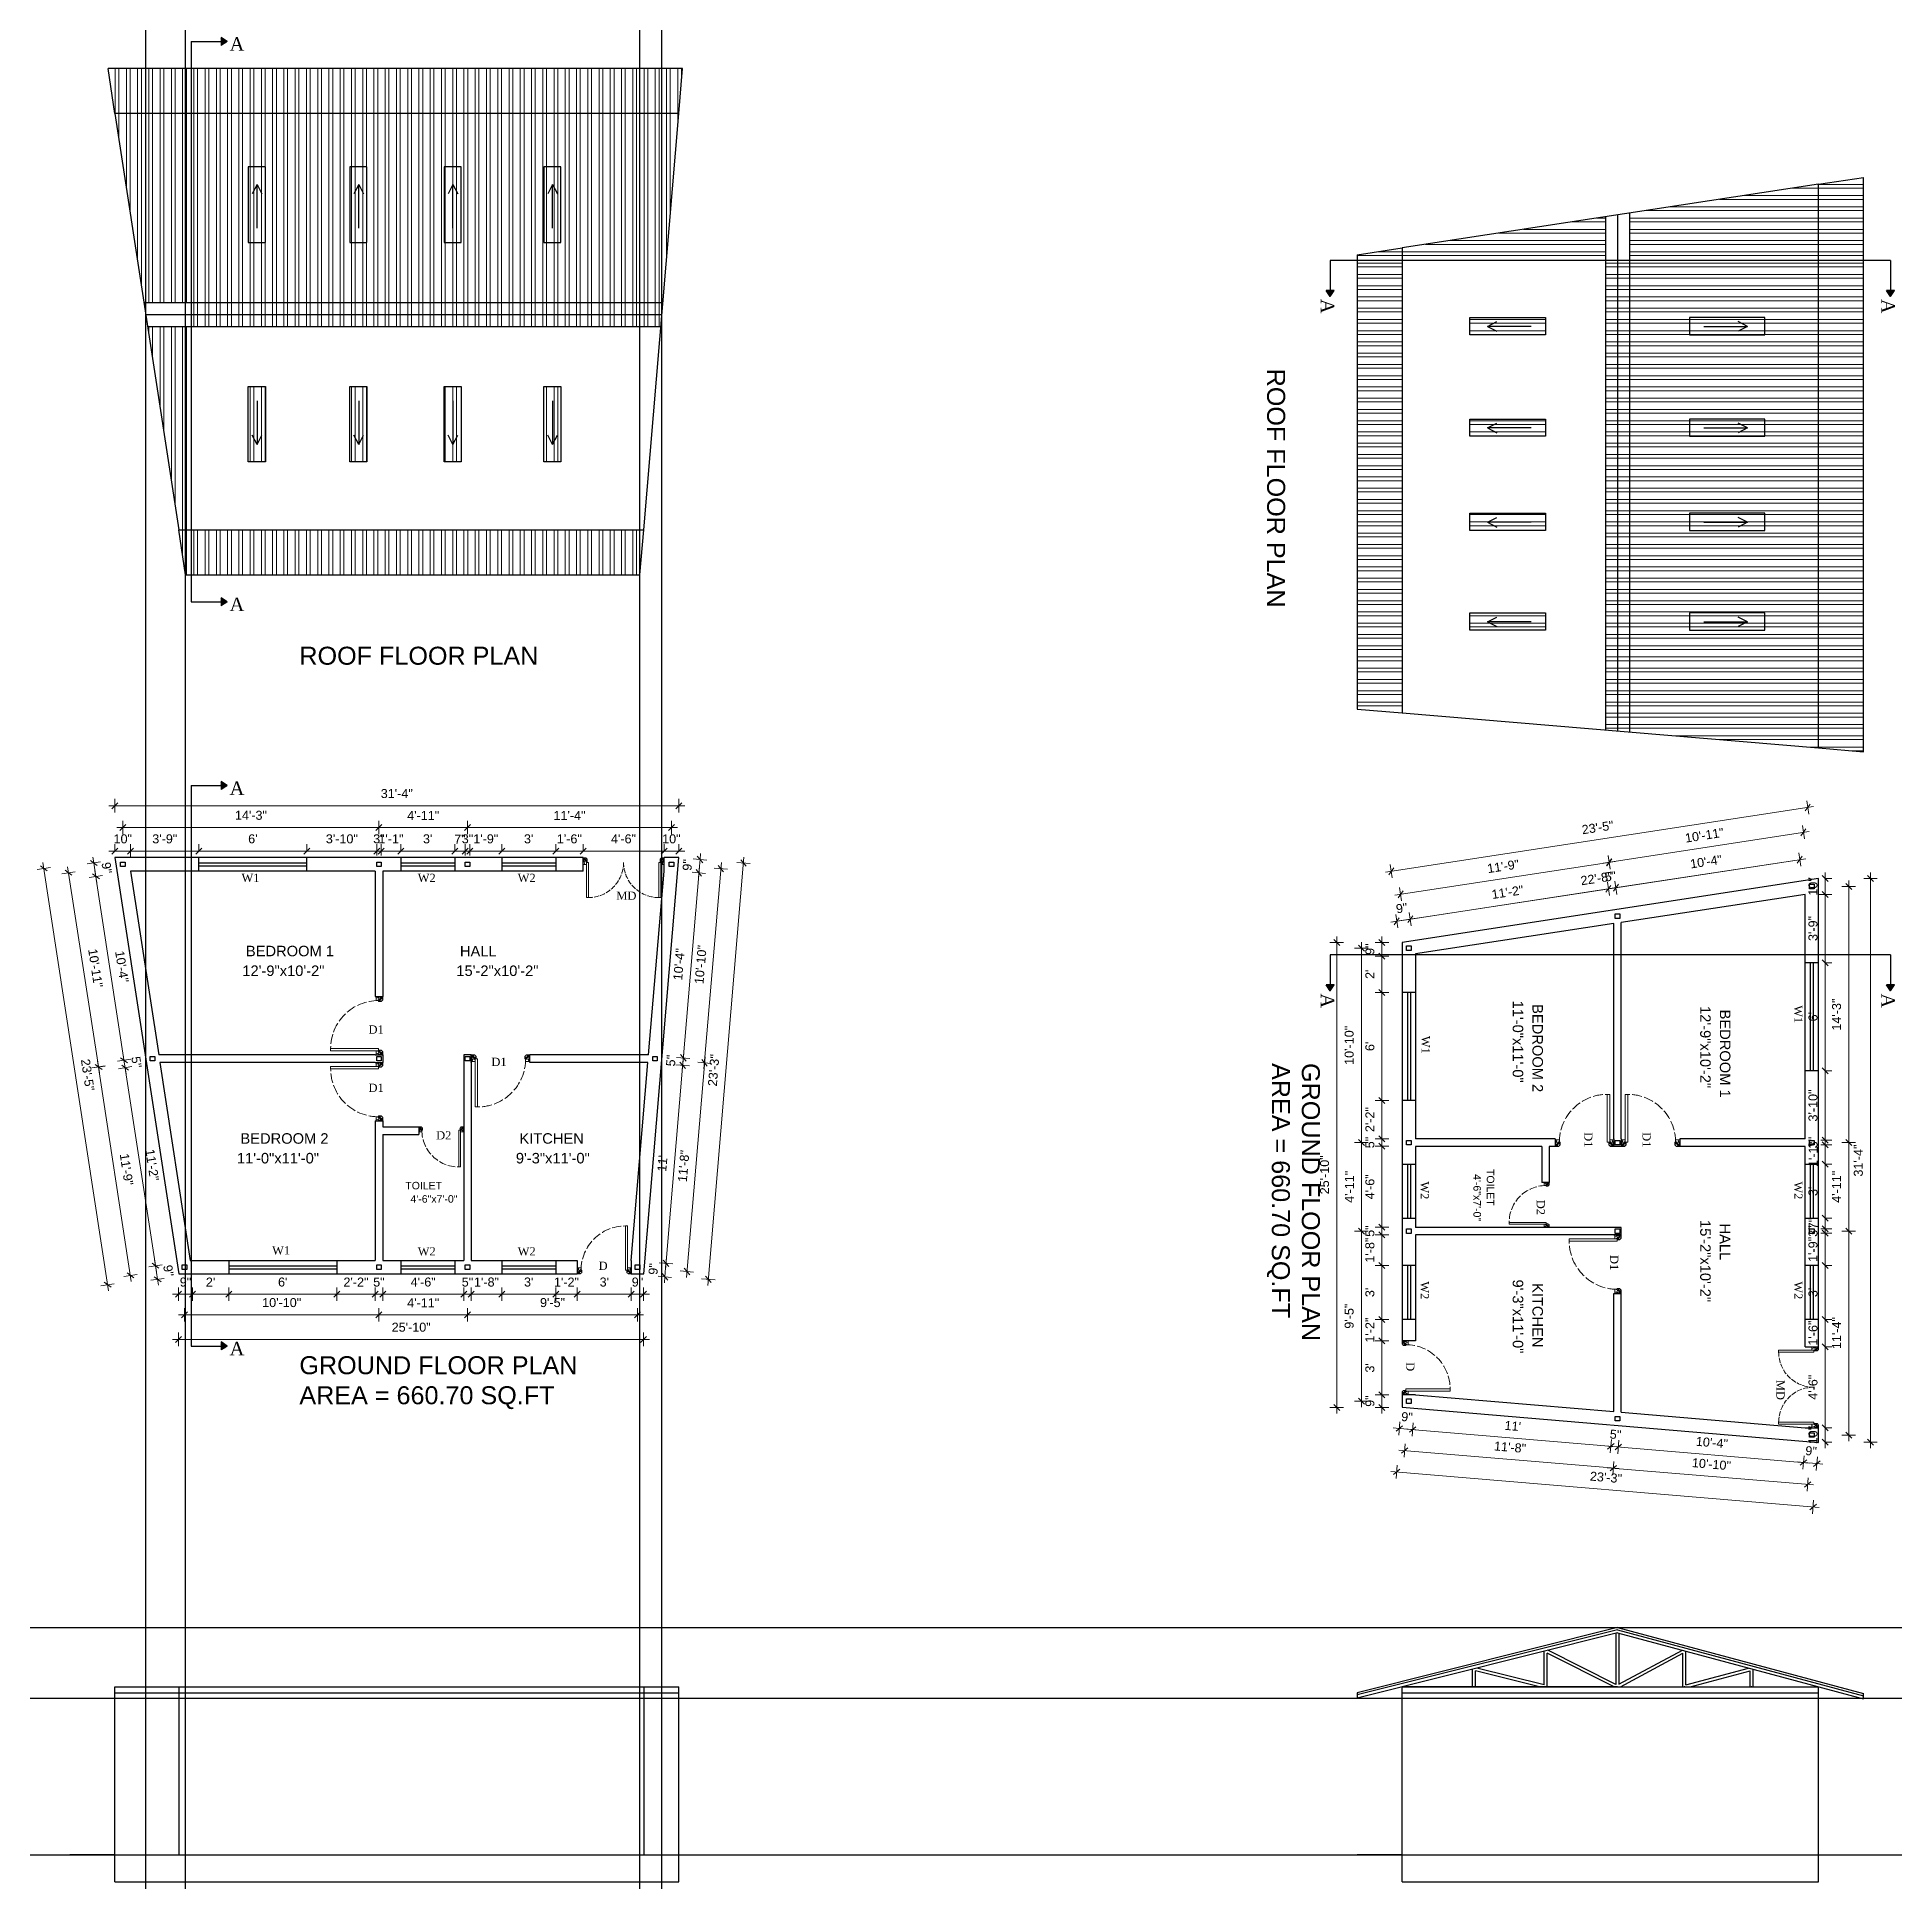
# Model space of a CAD drawing. Header units: inches. Extents: x 40927 to 78083, y -14649 to -3084.
# Drawn here: x 52095 to 53333, y -14649 to -13419 of the extents above; entities that cross this region are included whole.
import ezdxf

# ---------------------------------------------------------------- set-up
doc = ezdxf.new("R2010")
doc.units = ezdxf.units.IN
doc.header["$MEASUREMENT"] = 0
doc.linetypes.add('ACAD_ISO02W100', pattern=[15, 12, -3])
doc.linetypes.add('CONTINUA', pattern=[0])
doc.layers.add('A-Hatch', color=7, linetype='Continuous')
doc.layers.add('PDF_Text', color=7, linetype='Continuous')
for name, color, linetype, lineweight in [('A_Title Text', 105, 'Continuous', 60), ('Dim - internal', 4, 'Continuous', 9), ('DIM_LINE', 165, 'Continuous', 15), ('Door-window', 150, 'Continuous', 9), ('ELEVATION', 6, 'Continuous', 30), ('hatch', 30, 'Continuous', 5), ('WALL', 240, 'Continuous', 30)]:
    doc.layers.add(name, color=color, linetype=linetype, lineweight=lineweight)
doc.styles.add('Arial', font='arial.ttf')
doc.styles.add('PDF Arial', font='arial.ttf')
doc.styles.get("Standard").update_dxf_attribs({"font": 'times.ttf'})
doc.dimstyles.new('Sudeep', dxfattribs={"dimtxt": 6, "dimasz": 4, "dimexe": 4.5, "dimexo": 4.5, "dimgap": 5, "dimtad": 1, "dimdec": 0, "dimlunit": 4, "dimtxsty": 'Arial', "dimblk": 'OBLIQUE', "dimcen": 250, "dimdle": 4, "dimclrd": 86, "dimclre": 5, "dimclrt": 1, "dimadec": 0, "dimazin": 0, "dimtfac": 1, "dimtdec": 0, "dimtix": 1, "dimtmove": 1, "dimatfit": 3, "dimldrblk": 'OBLIQUE', "dimfxl": 4.5, "dimfxlon": 1, "dimfrac": 2, "dimlwd": 15, "dimlwe": 13, "dimarcsym": 0})
pattern_1 = [(90, (-7073.3226, 496.046), (-7.5, 0), []), (90, (-7070.8226, 498.546), (-7.5, 0), [])]
pattern_2 = [(360, (67247.8664, 45702.743), (1e-15, 7.5), []), (360, (67250.3664, 45700.243), (1e-15, 7.5), [])]

msp = doc.modelspace()

# ---------------------------------------------------------------- texts
for s, insert, char_height, width, attachment_point in [('A', (52222.99, -13419.18), 9, 10.8456, 1), ('A', (52222.99, -13792.69), 9, 10.8456, 1), ('A', (52222.99, -13915.22), 9, 10.8456, 1), ('W1', (52230.95, -13976.72), 5.487, 1396.073, 1), ('W2', (52348.36, -13976.72), 5.487, 1396.073, 1), ('W2', (52414.97, -13976.72), 5.487, 1396.073, 1), ('{\\fTimes New Roman|b0|i0|c0|p18;MD}', (52480.73, -13988.62), 5.4869, 1396.073, 1), ('{\\fTimes New Roman|b0|i0|c0|p18;D1}', (52315.57, -14077.81), 5.4869, 54.2013, 1), ('{\\fTimes New Roman|b0|i0|c0|p18;D1}', (52397.45, -14099.38), 5.4869, 54.2013, 1), ('{\\fTimes New Roman|b0|i0|c0|p18;D1}', (52315.57, -14122.15), 5.4869, 54.2013, 7), ('{\\fTimes New Roman|b0|i0|c0|p18;D2}', (52360.62, -14153.85), 5.4869, 54.2013, 7), ('W1', (52251.33, -14225), 5.487, 1396.073, 1), ('W2', (52348.36, -14225.67), 5.487, 1396.073, 1), ('W2', (52414.97, -14225.67), 5.487, 1396.073, 1), ('D', (52468.91, -14235.26), 5.49, 54.2013, 1), ('A', (52222.99, -14288.74), 9, 10.8456, 1)]:
    msp.add_mtext(s, dxfattribs=dict(insert=insert, char_height=char_height, width=width, attachment_point=attachment_point))
at = {"rotation": 270}
for s, insert, char_height, width, attachment_point in [('A', (52959.13, -13593.57), 9, 10.8456, 1), ('A', (53332.64, -13593.57), 9, 10.8456, 1), ('A', (52959.13, -14056.42), 9, 10.8456, 1), ('A', (53332.64, -14056.42), 9, 10.8456, 1), ('W1', (53271.15, -14064.38), 5.487, 1396.073, 1), ('W1', (53022.87, -14084.76), 5.487, 1396.073, 1), ('{\\fTimes New Roman|b0|i0|c0|p18;D1}', (53125.72, -14149), 5.4869, 54.2013, 7), ('{\\fTimes New Roman|b0|i0|c0|p18;D1}', (53170.05, -14149), 5.4869, 54.2013, 1), ('W2', (53022.2, -14181.79), 5.487, 1396.073, 1), ('W2', (53271.15, -14181.79), 5.487, 1396.073, 1), ('{\\fTimes New Roman|b0|i0|c0|p18;D2}', (53094.02, -14194.05), 5.4869, 54.2013, 7), ('{\\fTimes New Roman|b0|i0|c0|p18;D1}', (53148.48, -14230.88), 5.4869, 54.2013, 1), ('W2', (53022.2, -14248.39), 5.487, 1396.073, 1), ('W2', (53271.15, -14248.39), 5.487, 1396.073, 1), ('D', (53012.61, -14302.33), 5.49, 54.2013, 1), ('{\\fTimes New Roman|b0|i0|c0|p18;MD}', (53259.25, -14314.15), 5.4869, 1396.073, 1)]:
    msp.add_mtext(s, dxfattribs=dict(at, insert=insert, char_height=char_height, width=width, attachment_point=attachment_point))
at = {"layer": 'PDF_Text', "attachment_point": 7, "rotation": 270, "style": 'PDF Arial'}
for s, insert, char_height in [('ROOF FLOOR PLAN', (52914.25, -13640.06), 12), ('11\'-0"x11\'-0"', (53077.96, -14061.28), 7), ('BEDROOM 2', (53091.1, -14063.65), 7), ('12\'-9"x10\'-2"', (53202.89, -14064.92), 7), ('BEDROOM 1', (53216.03, -14067.28), 7), ('GROUND FLOOR PLAN\\PAREA = 660.70 SQ.FT', (52914.25, -14102.91), 12), ('TOILET', (53060.71, -14173.53), 5), ('4\'-6"x7\'-0"', (53051.82, -14176.96), 5.0001), ('15\'-2"x10\'-2"', (53202.89, -14207.54), 7), ('HALL', (53216.03, -14209.9), 7), ('9\'-3"x11\'-0"', (53077.96, -14247.17), 7), ('KITCHEN', (53091.1, -14249.54), 7)]:
    msp.add_mtext(s, dxfattribs=dict(at, insert=insert, char_height=char_height))
at = {"layer": 'PDF_Text', "attachment_point": 7, "style": 'PDF Arial'}
for s, insert, char_height in [('ROOF FLOOR PLAN', (52269.48, -13837.57), 12), ('BEDROOM 1', (52233.86, -14031.84), 7), ('HALL', (52376.48, -14031.84), 7), ('12\'-9"x10\'-2"', (52231.49, -14044.97), 7), ('15\'-2"x10\'-2"', (52374.11, -14044.97), 7), ('BEDROOM 2', (52230.22, -14156.77), 7), ('KITCHEN', (52416.11, -14156.77), 7), ('11\'-0"x11\'-0"', (52227.86, -14169.9), 7), ('9\'-3"x11\'-0"', (52413.75, -14169.9), 7), ('TOILET', (52340.1, -14187.15), 5), ('4\'-6"x7\'-0"', (52343.53, -14196.04), 5.0001), ('GROUND FLOOR PLAN\\PAREA = 660.70 SQ.FT', (52269.48, -14333.62), 12)]:
    msp.add_mtext(s, dxfattribs=dict(at, insert=insert, char_height=char_height))

# ---------------------------------------------------------------- blocks, each defined once
blk = doc.blocks.new('A$C6FA92B9D')
at = {"layer": 'Door-window', "linetype": 'Continuous', "ltscale": 0.25}
for p, q in [((20.8, 46), (0, 46)), ((0, 44.8), (0, 46)), ((20.8, 44.8), (0, 44.8)), ((19.6, 48), (19.6, 46)), ((23.6, 48), (19.6, 48)), ((23.6, 48), (19.6, 48)), ((19.6, 46), (20.8, 46)), ((20.8, 46), (20.8, 45.6)), ((20.8, 46), (20.8, 44.8)), ((22.8, 45.6), (20.8, 45.6)), ((23.6, 46.4), (22.8, 45.6)), ((23.6, 48), (23.6, 46.4)), ((20.8, 3.2), (0, 3.2)), ((0, 3.2), (0, 2)), ((20.8, 2), (0, 2)), ((19.6, 2), (20.8, 2)), ((19.6, 0), (19.6, 2)), ((23.6, 0), (19.6, 0)), ((23.6, 0), (19.6, 0)), ((20.8, 2), (20.8, 3.2)), ((20.8, 2), (20.8, 2.4)), ((22.8, 2.4), (20.8, 2.4)), ((23.6, 1.6), (22.8, 2.4)), ((23.6, 0), (23.6, 1.6))]:
    blk.add_line(p, q, dxfattribs=at)
at = {"layer": 'Door-window', "linetype": 'ACAD_ISO02W100', "ltscale": 0.25}
for centre, start, end in [((20.8, 44.8), 180, 270), ((20.8, 3.2), 90, 180)]:
    blk.add_arc(centre, 20.8, start, end, dxfattribs=at)
at = {"layer": 'hatch', "color": 8}
for p, q in [((23.6, 48), (19.6, 46.9)), ((23.6, 48), (20.8, 45.7)), ((23.6, 48), (21.8, 45.6)), ((23.6, 0), (19.6, 1.1)), ((23.6, 0), (20.8, 2.3)), ((23.6, 0), (21.8, 2.4))]:
    blk.add_line(p, q, dxfattribs=at)
for centre, radius, start, end in [((23.7, 47.8), 2.35, 174.9175, 249.0128), ((23.7, 47.8), 1.13, 168.5136, 264.8628), ((23.7, 0.2), 2.35, 110.9872, 185.0825), ((23.7, 0.2), 1.13, 95.1372, 191.4864)]:
    blk.add_arc(centre, radius, start, end, dxfattribs=at)
blk = doc.blocks.new("D 3'")
at = {"layer": 'Door-window', "linetype": 'Continuous', "ltscale": 0.25}
for p, q in [((3749.6, -16741), (3749.6, -16711.5)), ((3751.1, -16711.5), (3749.6, -16711.5)), ((3751.1, -16741), (3751.1, -16711.5)), ((3747.1, -16743.5), (3747.1, -16739.5)), ((3747.1, -16739.5), (3749.6, -16739.5)), ((3749.6, -16741), (3751.1, -16741)), ((3750.1, -16742.5), (3750.1, -16741)), ((3780.1, -16742.5), (3780.1, -16741)), ((3780.6, -16741), (3780.1, -16741)), ((3783.1, -16739.5), (3780.6, -16739.5)), ((3780.6, -16739.5), (3780.6, -16741)), ((3783.1, -16743.5), (3783.1, -16739.5)), ((3747.1, -16743.5), (3749.1, -16743.5)), ((3749.1, -16743.5), (3750.1, -16742.5)), ((3781.1, -16743.5), (3780.1, -16742.5)), ((3783.1, -16743.5), (3781.1, -16743.5))]:
    blk.add_line(p, q, dxfattribs=at)
at = {"layer": 'Door-window', "linetype": 'ACAD_ISO02W100', "ltscale": 0.5}
blk.add_arc((3751.1, -16741), 29.5, 0, 90, dxfattribs=at)
at = {"layer": 'hatch', "color": 8}
for p, q in [((3747.1, -16743.5), (3748.2, -16739.5)), ((3747.1, -16743.5), (3749.6, -16740.4)), ((3747.1, -16743.5), (3750.1, -16741.2)), ((3783.1, -16743.5), (3780.1, -16741.2)), ((3783.1, -16743.5), (3780.6, -16740.4)), ((3783.1, -16743.5), (3782.1, -16739.5))]:
    blk.add_line(p, q, dxfattribs=at)
for centre, radius, start, end in [((3747.4, -16743.6), 2.93, 20.9872, 95.0825), ((3782.9, -16743.6), 2.93, 84.9175, 159.0128), ((3747.4, -16743.6), 1.42, 5.1372, 101.4864), ((3782.9, -16743.6), 1.42, 78.5136, 174.8628)]:
    blk.add_arc(centre, radius, start, end, dxfattribs=at)
blk = doc.blocks.new('_Oblique')
at = {"color": 0, "linetype": 'ByBlock', "lineweight": -2}
blk.add_line((-0.5, -0.5), (0.5, 0.5), dxfattribs=at)
blk = doc.blocks.new('*D1199')
at = {"layer": 'A_Title Text', "color": 5, "lineweight": 13, "transparency": 16777216}
for p, q in [((52140.1, -14104.8), (52131.2, -14106.2)), ((52161.4, -14243.8), (52152.5, -14245.2))]:
    blk.add_line(p, q, dxfattribs=at)
at = {"layer": 'A_Title Text', "color": 86, "lineweight": 15, "transparency": 16777216}
blk.add_line((52135, -14101.5), (52157.5, -14248.5), dxfattribs=at)
at = {"layer": 'Defpoints', "color": 0, "transparency": 16777216}
for p in [(52171.6, -14100), (52156.9, -14244.5), (52192.9, -14239)]:
    blk.add_point(p, dxfattribs=at)
at = {"layer": 'A_Title Text', "color": 86, "lineweight": 15, "transparency": 16777216, "xscale": 4, "yscale": 4, "zscale": 4}
for p, rotation in [((52135.7, -14105.5), 98.70344886768252), ((52156.9, -14244.5), 278.7034488676826)]:
    blk.add_blockref('_Oblique', p, dxfattribs=dict(at, rotation=rotation))
at = {"layer": 'A_Title Text', "color": 1, "transparency": 16777216, "insert": (52154.3, -14173.8), "char_height": 6, "attachment_point": 5, "rotation": 278.7034, "style": 'Arial'}
blk.add_mtext('11\'-9"', dxfattribs=at)
blk = doc.blocks.new('*D1155')
at = {"layer": 'A_Title Text', "color": 5, "lineweight": 13, "transparency": 16777216}
for p, q in [((52120.1, -13975.4), (52111.2, -13976.8)), ((52140.1, -14104.9), (52131.2, -14106.2))]:
    blk.add_line(p, q, dxfattribs=at)
at = {"layer": 'A_Title Text', "color": 86, "lineweight": 15, "transparency": 16777216}
blk.add_line((52136.3, -14109.5), (52115, -13972.1), dxfattribs=at)
at = {"layer": 'Defpoints', "color": 0, "transparency": 16777216}
for p in [(52115.6, -13976.1), (52151.8, -13970.5), (52171.6, -14100)]:
    blk.add_point(p, dxfattribs=at)
at = {"layer": 'A_Title Text', "color": 86, "lineweight": 15, "transparency": 16777216, "xscale": 4, "yscale": 4, "zscale": 4}
for p, rotation in [((52115.6, -13976.1), 98.79690632557448), ((52135.7, -14105.5), 278.7969063255745)]:
    blk.add_blockref('_Oblique', p, dxfattribs=dict(at, rotation=rotation))
at = {"layer": 'A_Title Text', "color": 1, "transparency": 16777216, "insert": (52133.6, -14039.6), "char_height": 6, "attachment_point": 5, "rotation": 278.7969, "style": 'Arial'}
blk.add_mtext('10\'-11"', dxfattribs=at)
blk = doc.blocks.new('*D1200')
at = {"layer": 'A_Title Text', "color": 5, "lineweight": 13, "transparency": 16777216}
for p, q in [((52146.6, -13935.9), (52146.6, -13926.9)), ((52522.3, -13935.9), (52522.3, -13926.9))]:
    blk.add_line(p, q, dxfattribs=at)
at = {"layer": 'A_Title Text', "color": 86, "lineweight": 15, "transparency": 16777216}
blk.add_line((52142.6, -13931.4), (52526.3, -13931.4), dxfattribs=at)
at = {"layer": 'Defpoints', "color": 0, "transparency": 16777216}
for p in [(52522.3, -13931.4), (52146.6, -13966), (52522.3, -13966)]:
    blk.add_point(p, dxfattribs=at)
at = {"layer": 'A_Title Text', "color": 86, "lineweight": 15, "transparency": 16777216, "xscale": 4, "yscale": 4, "zscale": 4, "rotation": 180}
blk.add_blockref('_Oblique', (52146.6, -13931.4), dxfattribs=at)
at = {"layer": 'A_Title Text', "color": 86, "lineweight": 15, "transparency": 16777216, "xscale": 4, "yscale": 4, "zscale": 4}
blk.add_blockref('_Oblique', (52522.3, -13931.4), dxfattribs=at)
at = {"layer": 'A_Title Text', "color": 1, "transparency": 16777216, "insert": (52334.4, -13923.3), "char_height": 6, "attachment_point": 5, "style": 'Arial'}
blk.add_mtext('31\'-4"', dxfattribs=at)
blk = doc.blocks.new('*D1201')
at = {"layer": 'A_Title Text', "color": 5, "lineweight": 13, "transparency": 16777216}
for p, q in [((52189, -14282.6), (52189, -14291.6)), ((52498.9, -14282.6), (52498.9, -14291.6))]:
    blk.add_line(p, q, dxfattribs=at)
at = {"layer": 'A_Title Text', "color": 86, "lineweight": 15, "transparency": 16777216}
blk.add_line((52185, -14287.1), (52502.9, -14287.1), dxfattribs=at)
at = {"layer": 'Defpoints', "color": 0, "transparency": 16777216}
for p in [(52189, -14243.5), (52498.9, -14243.5), (52498.9, -14287.1)]:
    blk.add_point(p, dxfattribs=at)
at = {"layer": 'A_Title Text', "color": 86, "lineweight": 15, "transparency": 16777216, "xscale": 4, "yscale": 4, "zscale": 4, "rotation": 180}
blk.add_blockref('_Oblique', (52189, -14287.1), dxfattribs=at)
at = {"layer": 'A_Title Text', "color": 86, "lineweight": 15, "transparency": 16777216, "xscale": 4, "yscale": 4, "zscale": 4}
blk.add_blockref('_Oblique', (52498.9, -14287.1), dxfattribs=at)
at = {"layer": 'A_Title Text', "color": 1, "transparency": 16777216, "insert": (52344, -14279), "char_height": 6, "attachment_point": 5, "style": 'Arial'}
blk.add_mtext('25\'-10"', dxfattribs=at)
blk = doc.blocks.new('*D1154')
at = {"layer": 'A_Title Text', "color": 86, "lineweight": 15, "transparency": 16777216}
for p, q in [((52146.6, -13961.6), (52142.6, -13961.6)), ((52146.6, -13961.6), (52157, -13961.6)), ((52157, -13961.6), (52161, -13961.6))]:
    blk.add_line(p, q, dxfattribs=at)
at = {"layer": 'A_Title Text', "color": 5, "lineweight": 13, "transparency": 16777216}
for p, q in [((52146.6, -13961.6), (52146.6, -13957.1)), ((52157, -13966.1), (52157, -13957.1))]:
    blk.add_line(p, q, dxfattribs=at)
at = {"layer": 'Defpoints', "color": 0, "transparency": 16777216}
for p in [(52157, -13961.6), (52146.6, -13966), (52157, -13975)]:
    blk.add_point(p, dxfattribs=at)
at = {"layer": 'A_Title Text', "color": 86, "lineweight": 15, "transparency": 16777216, "xscale": 4, "yscale": 4, "zscale": 4}
blk.add_blockref('_Oblique', (52146.6, -13961.6), dxfattribs=at)
at = {"layer": 'A_Title Text', "color": 86, "lineweight": 15, "transparency": 16777216, "xscale": 4, "yscale": 4, "zscale": 4, "rotation": 180}
blk.add_blockref('_Oblique', (52157, -13961.6), dxfattribs=at)
at = {"layer": 'A_Title Text', "color": 1, "transparency": 16777216, "insert": (52151.8, -13953.5), "char_height": 6, "attachment_point": 5, "style": 'Arial'}
blk.add_mtext('10"', dxfattribs=at)
blk = doc.blocks.new('*D1186')
at = {"layer": 'A_Title Text', "color": 86, "lineweight": 15, "transparency": 16777216}
blk.add_line((52153, -13961.6), (52206.5, -13961.6), dxfattribs=at)
at = {"layer": 'A_Title Text', "color": 5, "lineweight": 13, "transparency": 16777216}
for p, q in [((52157, -13966.1), (52157, -13957.1)), ((52202.5, -13961.6), (52202.5, -13957.1))]:
    blk.add_line(p, q, dxfattribs=at)
at = {"layer": 'Defpoints', "color": 0, "transparency": 16777216}
for p in [(52202.5, -13961.6), (52157, -13975), (52202.5, -13966)]:
    blk.add_point(p, dxfattribs=at)
at = {"layer": 'A_Title Text', "color": 86, "lineweight": 15, "transparency": 16777216, "xscale": 4, "yscale": 4, "zscale": 4, "rotation": 180}
blk.add_blockref('_Oblique', (52157, -13961.6), dxfattribs=at)
at = {"layer": 'A_Title Text', "color": 86, "lineweight": 15, "transparency": 16777216, "xscale": 4, "yscale": 4, "zscale": 4}
blk.add_blockref('_Oblique', (52202.5, -13961.6), dxfattribs=at)
at = {"layer": 'A_Title Text', "color": 1, "transparency": 16777216, "insert": (52179.8, -13953.5), "char_height": 6, "attachment_point": 5, "style": 'Arial'}
blk.add_mtext('3\'-9"', dxfattribs=at)
blk = doc.blocks.new('*D1187')
at = {"layer": 'A_Title Text', "color": 86, "lineweight": 15, "transparency": 16777216}
blk.add_line((52198.5, -13961.6), (52278.5, -13961.6), dxfattribs=at)
at = {"layer": 'A_Title Text', "color": 5, "lineweight": 13, "transparency": 16777216}
for p, q in [((52202.5, -13961.6), (52202.5, -13957.1)), ((52274.5, -13961.6), (52274.5, -13957.1))]:
    blk.add_line(p, q, dxfattribs=at)
at = {"layer": 'Defpoints', "color": 0, "transparency": 16777216}
for p in [(52274.5, -13961.6), (52202.5, -13966), (52274.5, -13966)]:
    blk.add_point(p, dxfattribs=at)
at = {"layer": 'A_Title Text', "color": 86, "lineweight": 15, "transparency": 16777216, "xscale": 4, "yscale": 4, "zscale": 4, "rotation": 180}
blk.add_blockref('_Oblique', (52202.5, -13961.6), dxfattribs=at)
at = {"layer": 'A_Title Text', "color": 86, "lineweight": 15, "transparency": 16777216, "xscale": 4, "yscale": 4, "zscale": 4}
blk.add_blockref('_Oblique', (52274.5, -13961.6), dxfattribs=at)
at = {"layer": 'A_Title Text', "color": 1, "transparency": 16777216, "insert": (52238.5, -13953.5), "char_height": 6, "attachment_point": 5, "style": 'Arial'}
blk.add_mtext("6'", dxfattribs=at)
blk = doc.blocks.new('*D1188')
at = {"layer": 'A_Title Text', "color": 86, "lineweight": 15, "transparency": 16777216}
blk.add_line((52270.5, -13961.6), (52325, -13961.6), dxfattribs=at)
at = {"layer": 'A_Title Text', "color": 5, "lineweight": 13, "transparency": 16777216}
for p, q in [((52274.5, -13961.6), (52274.5, -13957.1)), ((52321, -13964.5), (52321, -13957.1))]:
    blk.add_line(p, q, dxfattribs=at)
at = {"layer": 'Defpoints', "color": 0, "transparency": 16777216}
for p in [(52321, -13961.6), (52274.5, -13966), (52321, -13969)]:
    blk.add_point(p, dxfattribs=at)
at = {"layer": 'A_Title Text', "color": 86, "lineweight": 15, "transparency": 16777216, "xscale": 4, "yscale": 4, "zscale": 4, "rotation": 180}
blk.add_blockref('_Oblique', (52274.5, -13961.6), dxfattribs=at)
at = {"layer": 'A_Title Text', "color": 86, "lineweight": 15, "transparency": 16777216, "xscale": 4, "yscale": 4, "zscale": 4}
blk.add_blockref('_Oblique', (52321, -13961.6), dxfattribs=at)
at = {"layer": 'A_Title Text', "color": 1, "transparency": 16777216, "insert": (52297.8, -13953.5), "char_height": 6, "attachment_point": 5, "style": 'Arial'}
blk.add_mtext('3\'-10"', dxfattribs=at)
blk = doc.blocks.new('*D1189')
at = {"layer": 'A_Title Text', "color": 86, "lineweight": 15, "transparency": 16777216}
for p, q in [((52321, -13961.6), (52317, -13961.6)), ((52321, -13961.6), (52324, -13961.6)), ((52324, -13961.6), (52328, -13961.6))]:
    blk.add_line(p, q, dxfattribs=at)
at = {"layer": 'A_Title Text', "color": 5, "lineweight": 13, "transparency": 16777216}
for p, q in [((52321, -13964.5), (52321, -13957.1)), ((52324, -13964.5), (52324, -13957.1))]:
    blk.add_line(p, q, dxfattribs=at)
at = {"layer": 'Defpoints', "color": 0, "transparency": 16777216}
for p in [(52324, -13961.6), (52321, -13969), (52324, -13969)]:
    blk.add_point(p, dxfattribs=at)
at = {"layer": 'A_Title Text', "color": 86, "lineweight": 15, "transparency": 16777216, "xscale": 4, "yscale": 4, "zscale": 4}
blk.add_blockref('_Oblique', (52321, -13961.6), dxfattribs=at)
at = {"layer": 'A_Title Text', "color": 86, "lineweight": 15, "transparency": 16777216, "xscale": 4, "yscale": 4, "zscale": 4, "rotation": 180}
blk.add_blockref('_Oblique', (52324, -13961.6), dxfattribs=at)
at = {"layer": 'A_Title Text', "color": 1, "transparency": 16777216, "insert": (52322.5, -13953.5), "char_height": 6, "attachment_point": 5, "style": 'Arial'}
blk.add_mtext('3"', dxfattribs=at)
blk = doc.blocks.new('*D1190')
at = {"layer": 'A_Title Text', "color": 86, "lineweight": 15, "transparency": 16777216}
for p, q in [((52324, -13961.6), (52320, -13961.6)), ((52324, -13961.6), (52337, -13961.6)), ((52337, -13961.6), (52341, -13961.6))]:
    blk.add_line(p, q, dxfattribs=at)
at = {"layer": 'A_Title Text', "color": 5, "lineweight": 13, "transparency": 16777216}
for p, q in [((52324, -13964.5), (52324, -13957.1)), ((52337, -13961.6), (52337, -13957.1))]:
    blk.add_line(p, q, dxfattribs=at)
at = {"layer": 'Defpoints', "color": 0, "transparency": 16777216}
for p in [(52337, -13961.6), (52324, -13969), (52337, -13966)]:
    blk.add_point(p, dxfattribs=at)
at = {"layer": 'A_Title Text', "color": 86, "lineweight": 15, "transparency": 16777216, "xscale": 4, "yscale": 4, "zscale": 4}
blk.add_blockref('_Oblique', (52324, -13961.6), dxfattribs=at)
at = {"layer": 'A_Title Text', "color": 86, "lineweight": 15, "transparency": 16777216, "xscale": 4, "yscale": 4, "zscale": 4, "rotation": 180}
blk.add_blockref('_Oblique', (52337, -13961.6), dxfattribs=at)
at = {"layer": 'A_Title Text', "color": 1, "transparency": 16777216, "insert": (52330.5, -13953.5), "char_height": 6, "attachment_point": 5, "style": 'Arial'}
blk.add_mtext('1\'-1"', dxfattribs=at)
blk = doc.blocks.new('*D1195')
at = {"layer": 'A_Title Text', "color": 86, "lineweight": 15, "transparency": 16777216}
blk.add_line((52333, -13961.6), (52377, -13961.6), dxfattribs=at)
at = {"layer": 'A_Title Text', "color": 5, "lineweight": 13, "transparency": 16777216}
for p, q in [((52337, -13961.6), (52337, -13957.1)), ((52373, -13961.6), (52373, -13957.1))]:
    blk.add_line(p, q, dxfattribs=at)
at = {"layer": 'Defpoints', "color": 0, "transparency": 16777216}
for p in [(52373, -13961.6), (52337, -13966), (52373, -13966)]:
    blk.add_point(p, dxfattribs=at)
at = {"layer": 'A_Title Text', "color": 86, "lineweight": 15, "transparency": 16777216, "xscale": 4, "yscale": 4, "zscale": 4, "rotation": 180}
blk.add_blockref('_Oblique', (52337, -13961.6), dxfattribs=at)
at = {"layer": 'A_Title Text', "color": 86, "lineweight": 15, "transparency": 16777216, "xscale": 4, "yscale": 4, "zscale": 4}
blk.add_blockref('_Oblique', (52373, -13961.6), dxfattribs=at)
at = {"layer": 'A_Title Text', "color": 1, "transparency": 16777216, "insert": (52355, -13953.5), "char_height": 6, "attachment_point": 5, "style": 'Arial'}
blk.add_mtext("3'", dxfattribs=at)
blk = doc.blocks.new('*D1196')
at = {"layer": 'A_Title Text', "color": 86, "lineweight": 15, "transparency": 16777216}
for p, q in [((52373, -13961.6), (52369, -13961.6)), ((52373, -13961.6), (52380, -13961.6)), ((52380, -13961.6), (52384, -13961.6))]:
    blk.add_line(p, q, dxfattribs=at)
at = {"layer": 'A_Title Text', "color": 5, "lineweight": 13, "transparency": 16777216}
for p, q in [((52373, -13961.6), (52373, -13957.1)), ((52380, -13964.5), (52380, -13957.1))]:
    blk.add_line(p, q, dxfattribs=at)
at = {"layer": 'Defpoints', "color": 0, "transparency": 16777216}
for p in [(52380, -13961.6), (52373, -13966), (52380, -13969)]:
    blk.add_point(p, dxfattribs=at)
at = {"layer": 'A_Title Text', "color": 86, "lineweight": 15, "transparency": 16777216, "xscale": 4, "yscale": 4, "zscale": 4}
blk.add_blockref('_Oblique', (52373, -13961.6), dxfattribs=at)
at = {"layer": 'A_Title Text', "color": 86, "lineweight": 15, "transparency": 16777216, "xscale": 4, "yscale": 4, "zscale": 4, "rotation": 180}
blk.add_blockref('_Oblique', (52380, -13961.6), dxfattribs=at)
at = {"layer": 'A_Title Text', "color": 1, "transparency": 16777216, "insert": (52376.5, -13953.6), "char_height": 6, "attachment_point": 5, "style": 'Arial'}
blk.add_mtext('7"', dxfattribs=at)
blk = doc.blocks.new('*D1197')
at = {"layer": 'A_Title Text', "color": 86, "lineweight": 15, "transparency": 16777216}
for p, q in [((52380, -13961.6), (52376, -13961.6)), ((52380, -13961.6), (52383, -13961.6)), ((52383, -13961.6), (52387, -13961.6))]:
    blk.add_line(p, q, dxfattribs=at)
at = {"layer": 'A_Title Text', "color": 5, "lineweight": 13, "transparency": 16777216}
for p, q in [((52380, -13964.5), (52380, -13957.1)), ((52383, -13964.5), (52383, -13957.1))]:
    blk.add_line(p, q, dxfattribs=at)
at = {"layer": 'Defpoints', "color": 0, "transparency": 16777216}
for p in [(52383, -13961.6), (52380, -13969), (52383, -13969)]:
    blk.add_point(p, dxfattribs=at)
at = {"layer": 'A_Title Text', "color": 86, "lineweight": 15, "transparency": 16777216, "xscale": 4, "yscale": 4, "zscale": 4}
blk.add_blockref('_Oblique', (52380, -13961.6), dxfattribs=at)
at = {"layer": 'A_Title Text', "color": 86, "lineweight": 15, "transparency": 16777216, "xscale": 4, "yscale": 4, "zscale": 4, "rotation": 180}
blk.add_blockref('_Oblique', (52383, -13961.6), dxfattribs=at)
at = {"layer": 'A_Title Text', "color": 1, "transparency": 16777216, "insert": (52381.5, -13953.5), "char_height": 6, "attachment_point": 5, "style": 'Arial'}
blk.add_mtext('3"', dxfattribs=at)
blk = doc.blocks.new('*D1198')
at = {"layer": 'A_Title Text', "color": 86, "lineweight": 15, "transparency": 16777216}
for p, q in [((52383, -13961.6), (52379, -13961.6)), ((52383, -13961.6), (52404.3, -13961.6)), ((52404.3, -13961.6), (52408.3, -13961.6))]:
    blk.add_line(p, q, dxfattribs=at)
at = {"layer": 'A_Title Text', "color": 5, "lineweight": 13, "transparency": 16777216}
for p, q in [((52383, -13964.5), (52383, -13957.1)), ((52404.3, -13961.6), (52404.3, -13957.1))]:
    blk.add_line(p, q, dxfattribs=at)
at = {"layer": 'Defpoints', "color": 0, "transparency": 16777216}
for p in [(52404.3, -13961.6), (52383, -13969), (52404.3, -13966)]:
    blk.add_point(p, dxfattribs=at)
at = {"layer": 'A_Title Text', "color": 86, "lineweight": 15, "transparency": 16777216, "xscale": 4, "yscale": 4, "zscale": 4}
blk.add_blockref('_Oblique', (52383, -13961.6), dxfattribs=at)
at = {"layer": 'A_Title Text', "color": 86, "lineweight": 15, "transparency": 16777216, "xscale": 4, "yscale": 4, "zscale": 4, "rotation": 180}
blk.add_blockref('_Oblique', (52404.3, -13961.6), dxfattribs=at)
at = {"layer": 'A_Title Text', "color": 1, "transparency": 16777216, "insert": (52393.7, -13953.5), "char_height": 6, "attachment_point": 5, "style": 'Arial'}
blk.add_mtext('1\'-9"', dxfattribs=at)
blk = doc.blocks.new('*D1191')
at = {"layer": 'A_Title Text', "color": 86, "lineweight": 15, "transparency": 16777216}
blk.add_line((52400.3, -13961.6), (52444.3, -13961.6), dxfattribs=at)
at = {"layer": 'A_Title Text', "color": 5, "lineweight": 13, "transparency": 16777216}
for p, q in [((52404.3, -13961.6), (52404.3, -13957.1)), ((52440.3, -13961.6), (52440.3, -13957.1))]:
    blk.add_line(p, q, dxfattribs=at)
at = {"layer": 'Defpoints', "color": 0, "transparency": 16777216}
for p in [(52440.3, -13961.6), (52404.3, -13966), (52440.3, -13966)]:
    blk.add_point(p, dxfattribs=at)
at = {"layer": 'A_Title Text', "color": 86, "lineweight": 15, "transparency": 16777216, "xscale": 4, "yscale": 4, "zscale": 4, "rotation": 180}
blk.add_blockref('_Oblique', (52404.3, -13961.6), dxfattribs=at)
at = {"layer": 'A_Title Text', "color": 86, "lineweight": 15, "transparency": 16777216, "xscale": 4, "yscale": 4, "zscale": 4}
blk.add_blockref('_Oblique', (52440.3, -13961.6), dxfattribs=at)
at = {"layer": 'A_Title Text', "color": 1, "transparency": 16777216, "insert": (52422.3, -13953.5), "char_height": 6, "attachment_point": 5, "style": 'Arial'}
blk.add_mtext("3'", dxfattribs=at)
blk = doc.blocks.new('*D1192')
at = {"layer": 'A_Title Text', "color": 86, "lineweight": 15, "transparency": 16777216}
for p, q in [((52440.3, -13961.6), (52436.3, -13961.6)), ((52440.3, -13961.6), (52458.5, -13961.6)), ((52458.5, -13961.6), (52462.5, -13961.6))]:
    blk.add_line(p, q, dxfattribs=at)
at = {"layer": 'A_Title Text', "color": 5, "lineweight": 13, "transparency": 16777216}
for p, q in [((52440.3, -13961.6), (52440.3, -13957.1)), ((52458.5, -13961.6), (52458.5, -13957.1))]:
    blk.add_line(p, q, dxfattribs=at)
at = {"layer": 'Defpoints', "color": 0, "transparency": 16777216}
for p in [(52458.5, -13961.6), (52440.3, -13966), (52458.5, -13966)]:
    blk.add_point(p, dxfattribs=at)
at = {"layer": 'A_Title Text', "color": 86, "lineweight": 15, "transparency": 16777216, "xscale": 4, "yscale": 4, "zscale": 4}
blk.add_blockref('_Oblique', (52440.3, -13961.6), dxfattribs=at)
at = {"layer": 'A_Title Text', "color": 86, "lineweight": 15, "transparency": 16777216, "xscale": 4, "yscale": 4, "zscale": 4, "rotation": 180}
blk.add_blockref('_Oblique', (52458.5, -13961.6), dxfattribs=at)
at = {"layer": 'A_Title Text', "color": 1, "transparency": 16777216, "insert": (52449.4, -13953.5), "char_height": 6, "attachment_point": 5, "style": 'Arial'}
blk.add_mtext('1\'-6"', dxfattribs=at)
blk = doc.blocks.new('*D1193')
at = {"layer": 'A_Title Text', "color": 86, "lineweight": 15, "transparency": 16777216}
blk.add_line((52454.5, -13961.6), (52516.5, -13961.6), dxfattribs=at)
at = {"layer": 'A_Title Text', "color": 5, "lineweight": 13, "transparency": 16777216}
for p, q in [((52458.5, -13961.6), (52458.5, -13957.1)), ((52512.5, -13961.6), (52512.5, -13957.1))]:
    blk.add_line(p, q, dxfattribs=at)
at = {"layer": 'Defpoints', "color": 0, "transparency": 16777216}
for p in [(52512.5, -13961.6), (52458.5, -13966), (52512.5, -13966)]:
    blk.add_point(p, dxfattribs=at)
at = {"layer": 'A_Title Text', "color": 86, "lineweight": 15, "transparency": 16777216, "xscale": 4, "yscale": 4, "zscale": 4, "rotation": 180}
blk.add_blockref('_Oblique', (52458.5, -13961.6), dxfattribs=at)
at = {"layer": 'A_Title Text', "color": 86, "lineweight": 15, "transparency": 16777216, "xscale": 4, "yscale": 4, "zscale": 4}
blk.add_blockref('_Oblique', (52512.5, -13961.6), dxfattribs=at)
at = {"layer": 'A_Title Text', "color": 1, "transparency": 16777216, "insert": (52485.5, -13953.5), "char_height": 6, "attachment_point": 5, "style": 'Arial'}
blk.add_mtext('4\'-6"', dxfattribs=at)
blk = doc.blocks.new('*D1194')
at = {"layer": 'A_Title Text', "color": 86, "lineweight": 15, "transparency": 16777216}
for p, q in [((52512.5, -13961.6), (52508.5, -13961.6)), ((52512.5, -13961.6), (52522.3, -13961.6)), ((52522.3, -13961.6), (52526.3, -13961.6))]:
    blk.add_line(p, q, dxfattribs=at)
at = {"layer": 'A_Title Text', "color": 5, "lineweight": 13, "transparency": 16777216}
for p, q in [((52512.5, -13961.6), (52512.5, -13957.1)), ((52522.3, -13961.6), (52522.3, -13957.1))]:
    blk.add_line(p, q, dxfattribs=at)
at = {"layer": 'Defpoints', "color": 0, "transparency": 16777216}
for p in [(52522.3, -13961.6), (52512.5, -13966), (52522.3, -13966)]:
    blk.add_point(p, dxfattribs=at)
at = {"layer": 'A_Title Text', "color": 86, "lineweight": 15, "transparency": 16777216, "xscale": 4, "yscale": 4, "zscale": 4}
blk.add_blockref('_Oblique', (52512.5, -13961.6), dxfattribs=at)
at = {"layer": 'A_Title Text', "color": 86, "lineweight": 15, "transparency": 16777216, "xscale": 4, "yscale": 4, "zscale": 4, "rotation": 180}
blk.add_blockref('_Oblique', (52522.3, -13961.6), dxfattribs=at)
at = {"layer": 'A_Title Text', "color": 1, "transparency": 16777216, "insert": (52517.4, -13953.5), "char_height": 6, "attachment_point": 5, "style": 'Arial'}
blk.add_mtext('10"', dxfattribs=at)
blk = doc.blocks.new('*D1164')
at = {"layer": 'A_Title Text', "color": 86, "lineweight": 15, "transparency": 16777216}
blk.add_line((52147.8, -13945.9), (52326.5, -13945.9), dxfattribs=at)
at = {"layer": 'A_Title Text', "color": 5, "lineweight": 13, "transparency": 16777216}
for p, q in [((52151.8, -13950.4), (52151.8, -13941.4)), ((52322.5, -13950.4), (52322.5, -13941.4))]:
    blk.add_line(p, q, dxfattribs=at)
at = {"layer": 'Defpoints', "color": 0, "transparency": 16777216}
for p in [(52322.5, -13945.9), (52151.8, -13970.5), (52322.5, -13970.5)]:
    blk.add_point(p, dxfattribs=at)
at = {"layer": 'A_Title Text', "color": 86, "lineweight": 15, "transparency": 16777216, "xscale": 4, "yscale": 4, "zscale": 4, "rotation": 180}
blk.add_blockref('_Oblique', (52151.8, -13945.9), dxfattribs=at)
at = {"layer": 'A_Title Text', "color": 86, "lineweight": 15, "transparency": 16777216, "xscale": 4, "yscale": 4, "zscale": 4}
blk.add_blockref('_Oblique', (52322.5, -13945.9), dxfattribs=at)
at = {"layer": 'A_Title Text', "color": 1, "transparency": 16777216, "insert": (52237.2, -13937.8), "char_height": 6, "attachment_point": 5, "style": 'Arial'}
blk.add_mtext('14\'-3"', dxfattribs=at)
blk = doc.blocks.new('*D1165')
at = {"layer": 'A_Title Text', "color": 86, "lineweight": 15, "transparency": 16777216}
blk.add_line((52318.5, -13945.9), (52385.5, -13945.9), dxfattribs=at)
at = {"layer": 'A_Title Text', "color": 5, "lineweight": 13, "transparency": 16777216}
for p, q in [((52322.5, -13950.4), (52322.5, -13941.4)), ((52381.5, -13950.4), (52381.5, -13941.4))]:
    blk.add_line(p, q, dxfattribs=at)
at = {"layer": 'Defpoints', "color": 0, "transparency": 16777216}
for p in [(52381.5, -13945.9), (52322.5, -13970.5), (52381.5, -13970.5)]:
    blk.add_point(p, dxfattribs=at)
at = {"layer": 'A_Title Text', "color": 86, "lineweight": 15, "transparency": 16777216, "xscale": 4, "yscale": 4, "zscale": 4, "rotation": 180}
blk.add_blockref('_Oblique', (52322.5, -13945.9), dxfattribs=at)
at = {"layer": 'A_Title Text', "color": 86, "lineweight": 15, "transparency": 16777216, "xscale": 4, "yscale": 4, "zscale": 4}
blk.add_blockref('_Oblique', (52381.5, -13945.9), dxfattribs=at)
at = {"layer": 'A_Title Text', "color": 1, "transparency": 16777216, "insert": (52352, -13937.9), "char_height": 6, "attachment_point": 5, "style": 'Arial'}
blk.add_mtext('4\'-11"', dxfattribs=at)
blk = doc.blocks.new('*D1166')
at = {"layer": 'A_Title Text', "color": 86, "lineweight": 15, "transparency": 16777216}
blk.add_line((52377.5, -13945.9), (52521.4, -13945.9), dxfattribs=at)
at = {"layer": 'A_Title Text', "color": 5, "lineweight": 13, "transparency": 16777216}
for p, q in [((52381.5, -13950.4), (52381.5, -13941.4)), ((52517.4, -13950.4), (52517.4, -13941.4))]:
    blk.add_line(p, q, dxfattribs=at)
at = {"layer": 'Defpoints', "color": 0, "transparency": 16777216}
for p in [(52517.4, -13945.9), (52381.5, -13970.5), (52517.4, -13970.5)]:
    blk.add_point(p, dxfattribs=at)
at = {"layer": 'A_Title Text', "color": 86, "lineweight": 15, "transparency": 16777216, "xscale": 4, "yscale": 4, "zscale": 4, "rotation": 180}
blk.add_blockref('_Oblique', (52381.5, -13945.9), dxfattribs=at)
at = {"layer": 'A_Title Text', "color": 86, "lineweight": 15, "transparency": 16777216, "xscale": 4, "yscale": 4, "zscale": 4}
blk.add_blockref('_Oblique', (52517.4, -13945.9), dxfattribs=at)
at = {"layer": 'A_Title Text', "color": 1, "transparency": 16777216, "insert": (52449.5, -13937.9), "char_height": 6, "attachment_point": 5, "style": 'Arial'}
blk.add_mtext('11\'-4"', dxfattribs=at)
blk = doc.blocks.new('*D1153')
at = {"layer": 'A_Title Text', "color": 86, "lineweight": 15, "transparency": 16777216}
for p, q in [((52189, -14256.9), (52185, -14256.9)), ((52189, -14256.9), (52198.2, -14256.9)), ((52198.2, -14256.9), (52202.2, -14256.9))]:
    blk.add_line(p, q, dxfattribs=at)
at = {"layer": 'A_Title Text', "color": 5, "lineweight": 13, "transparency": 16777216}
for p, q in [((52189, -14252.4), (52189, -14261.4)), ((52198.2, -14252.4), (52198.2, -14261.4))]:
    blk.add_line(p, q, dxfattribs=at)
at = {"layer": 'Defpoints', "color": 0, "transparency": 16777216}
for p in [(52189, -14243.5), (52198.2, -14243.5), (52198.2, -14256.9)]:
    blk.add_point(p, dxfattribs=at)
at = {"layer": 'A_Title Text', "color": 86, "lineweight": 15, "transparency": 16777216, "xscale": 4, "yscale": 4, "zscale": 4}
blk.add_blockref('_Oblique', (52189, -14256.9), dxfattribs=at)
at = {"layer": 'A_Title Text', "color": 86, "lineweight": 15, "transparency": 16777216, "xscale": 4, "yscale": 4, "zscale": 4, "rotation": 180}
blk.add_blockref('_Oblique', (52198.2, -14256.9), dxfattribs=at)
at = {"layer": 'A_Title Text', "color": 1, "transparency": 16777216, "insert": (52193.6, -14248.9), "char_height": 6, "attachment_point": 5, "style": 'Arial'}
blk.add_mtext('9"', dxfattribs=at)
blk = doc.blocks.new('*D1177')
at = {"layer": 'A_Title Text', "color": 86, "lineweight": 15, "transparency": 16777216}
blk.add_line((52194.2, -14256.9), (52226.4, -14256.9), dxfattribs=at)
at = {"layer": 'A_Title Text', "color": 5, "lineweight": 13, "transparency": 16777216}
for p, q in [((52198.2, -14252.4), (52198.2, -14261.4)), ((52222.4, -14252.4), (52222.4, -14261.4))]:
    blk.add_line(p, q, dxfattribs=at)
at = {"layer": 'Defpoints', "color": 0, "transparency": 16777216}
for p in [(52198.2, -14243.5), (52222.4, -14243.5), (52222.4, -14256.9)]:
    blk.add_point(p, dxfattribs=at)
at = {"layer": 'A_Title Text', "color": 86, "lineweight": 15, "transparency": 16777216, "xscale": 4, "yscale": 4, "zscale": 4, "rotation": 180}
blk.add_blockref('_Oblique', (52198.2, -14256.9), dxfattribs=at)
at = {"layer": 'A_Title Text', "color": 86, "lineweight": 15, "transparency": 16777216, "xscale": 4, "yscale": 4, "zscale": 4}
blk.add_blockref('_Oblique', (52222.4, -14256.9), dxfattribs=at)
at = {"layer": 'A_Title Text', "color": 1, "transparency": 16777216, "insert": (52210.3, -14248.9), "char_height": 6, "attachment_point": 5, "style": 'Arial'}
blk.add_mtext("2'", dxfattribs=at)
blk = doc.blocks.new('*D1178')
at = {"layer": 'A_Title Text', "color": 86, "lineweight": 15, "transparency": 16777216}
blk.add_line((52218.4, -14256.9), (52298.4, -14256.9), dxfattribs=at)
at = {"layer": 'A_Title Text', "color": 5, "lineweight": 13, "transparency": 16777216}
for p, q in [((52222.4, -14252.4), (52222.4, -14261.4)), ((52294.4, -14252.4), (52294.4, -14261.4))]:
    blk.add_line(p, q, dxfattribs=at)
at = {"layer": 'Defpoints', "color": 0, "transparency": 16777216}
for p in [(52222.4, -14243.5), (52294.4, -14243.5), (52294.4, -14256.9)]:
    blk.add_point(p, dxfattribs=at)
at = {"layer": 'A_Title Text', "color": 86, "lineweight": 15, "transparency": 16777216, "xscale": 4, "yscale": 4, "zscale": 4, "rotation": 180}
blk.add_blockref('_Oblique', (52222.4, -14256.9), dxfattribs=at)
at = {"layer": 'A_Title Text', "color": 86, "lineweight": 15, "transparency": 16777216, "xscale": 4, "yscale": 4, "zscale": 4}
blk.add_blockref('_Oblique', (52294.4, -14256.9), dxfattribs=at)
at = {"layer": 'A_Title Text', "color": 1, "transparency": 16777216, "insert": (52258.4, -14248.9), "char_height": 6, "attachment_point": 5, "style": 'Arial'}
blk.add_mtext("6'", dxfattribs=at)
blk = doc.blocks.new('*D1179')
at = {"layer": 'A_Title Text', "color": 86, "lineweight": 15, "transparency": 16777216}
for p, q in [((52294.4, -14256.9), (52290.4, -14256.9)), ((52294.4, -14256.9), (52320, -14256.9)), ((52320, -14256.9), (52324, -14256.9))]:
    blk.add_line(p, q, dxfattribs=at)
at = {"layer": 'A_Title Text', "color": 5, "lineweight": 13, "transparency": 16777216}
for p, q in [((52294.4, -14252.4), (52294.4, -14261.4)), ((52320, -14252.4), (52320, -14261.4))]:
    blk.add_line(p, q, dxfattribs=at)
at = {"layer": 'Defpoints', "color": 0, "transparency": 16777216}
for p in [(52320, -14234.5), (52294.4, -14243.5), (52320, -14256.9)]:
    blk.add_point(p, dxfattribs=at)
at = {"layer": 'A_Title Text', "color": 86, "lineweight": 15, "transparency": 16777216, "xscale": 4, "yscale": 4, "zscale": 4}
blk.add_blockref('_Oblique', (52294.4, -14256.9), dxfattribs=at)
at = {"layer": 'A_Title Text', "color": 86, "lineweight": 15, "transparency": 16777216, "xscale": 4, "yscale": 4, "zscale": 4, "rotation": 180}
blk.add_blockref('_Oblique', (52320, -14256.9), dxfattribs=at)
at = {"layer": 'A_Title Text', "color": 1, "transparency": 16777216, "insert": (52307.2, -14248.9), "char_height": 6, "attachment_point": 5, "style": 'Arial'}
blk.add_mtext('2\'-2"', dxfattribs=at)
blk = doc.blocks.new('*D1183')
at = {"layer": 'A_Title Text', "color": 86, "lineweight": 15, "transparency": 16777216}
for p, q in [((52320, -14256.9), (52316, -14256.9)), ((52320, -14256.9), (52325, -14256.9)), ((52325, -14256.9), (52329, -14256.9))]:
    blk.add_line(p, q, dxfattribs=at)
at = {"layer": 'A_Title Text', "color": 5, "lineweight": 13, "transparency": 16777216}
for p, q in [((52320, -14252.4), (52320, -14261.4)), ((52325, -14252.4), (52325, -14261.4))]:
    blk.add_line(p, q, dxfattribs=at)
at = {"layer": 'Defpoints', "color": 0, "transparency": 16777216}
for p in [(52320, -14234.5), (52325, -14234.5), (52325, -14256.9)]:
    blk.add_point(p, dxfattribs=at)
at = {"layer": 'A_Title Text', "color": 86, "lineweight": 15, "transparency": 16777216, "xscale": 4, "yscale": 4, "zscale": 4}
blk.add_blockref('_Oblique', (52320, -14256.9), dxfattribs=at)
at = {"layer": 'A_Title Text', "color": 86, "lineweight": 15, "transparency": 16777216, "xscale": 4, "yscale": 4, "zscale": 4, "rotation": 180}
blk.add_blockref('_Oblique', (52325, -14256.9), dxfattribs=at)
at = {"layer": 'A_Title Text', "color": 1, "transparency": 16777216, "insert": (52322.5, -14248.9), "char_height": 6, "attachment_point": 5, "style": 'Arial'}
blk.add_mtext('5"', dxfattribs=at)
blk = doc.blocks.new('*D1184')
at = {"layer": 'A_Title Text', "color": 86, "lineweight": 15, "transparency": 16777216}
blk.add_line((52321, -14256.9), (52383, -14256.9), dxfattribs=at)
at = {"layer": 'A_Title Text', "color": 5, "lineweight": 13, "transparency": 16777216}
for p, q in [((52325, -14252.4), (52325, -14261.4)), ((52379, -14252.4), (52379, -14261.4))]:
    blk.add_line(p, q, dxfattribs=at)
at = {"layer": 'Defpoints', "color": 0, "transparency": 16777216}
for p in [(52325, -14234.5), (52379, -14234.5), (52379, -14256.9)]:
    blk.add_point(p, dxfattribs=at)
at = {"layer": 'A_Title Text', "color": 86, "lineweight": 15, "transparency": 16777216, "xscale": 4, "yscale": 4, "zscale": 4, "rotation": 180}
blk.add_blockref('_Oblique', (52325, -14256.9), dxfattribs=at)
at = {"layer": 'A_Title Text', "color": 86, "lineweight": 15, "transparency": 16777216, "xscale": 4, "yscale": 4, "zscale": 4}
blk.add_blockref('_Oblique', (52379, -14256.9), dxfattribs=at)
at = {"layer": 'A_Title Text', "color": 1, "transparency": 16777216, "insert": (52352, -14248.9), "char_height": 6, "attachment_point": 5, "style": 'Arial'}
blk.add_mtext('4\'-6"', dxfattribs=at)
blk = doc.blocks.new('*D1185')
at = {"layer": 'A_Title Text', "color": 86, "lineweight": 15, "transparency": 16777216}
for p, q in [((52379, -14256.9), (52375, -14256.9)), ((52379, -14256.9), (52384, -14256.9)), ((52384, -14256.9), (52388, -14256.9))]:
    blk.add_line(p, q, dxfattribs=at)
at = {"layer": 'A_Title Text', "color": 5, "lineweight": 13, "transparency": 16777216}
for p, q in [((52379, -14252.4), (52379, -14261.4)), ((52384, -14252.4), (52384, -14261.4))]:
    blk.add_line(p, q, dxfattribs=at)
at = {"layer": 'Defpoints', "color": 0, "transparency": 16777216}
for p in [(52379, -14234.5), (52384, -14234.5), (52384, -14256.9)]:
    blk.add_point(p, dxfattribs=at)
at = {"layer": 'A_Title Text', "color": 86, "lineweight": 15, "transparency": 16777216, "xscale": 4, "yscale": 4, "zscale": 4}
blk.add_blockref('_Oblique', (52379, -14256.9), dxfattribs=at)
at = {"layer": 'A_Title Text', "color": 86, "lineweight": 15, "transparency": 16777216, "xscale": 4, "yscale": 4, "zscale": 4, "rotation": 180}
blk.add_blockref('_Oblique', (52384, -14256.9), dxfattribs=at)
at = {"layer": 'A_Title Text', "color": 1, "transparency": 16777216, "insert": (52381.5, -14248.9), "char_height": 6, "attachment_point": 5, "style": 'Arial'}
blk.add_mtext('5"', dxfattribs=at)
blk = doc.blocks.new('*D1162')
at = {"layer": 'A_Title Text', "color": 86, "lineweight": 15, "transparency": 16777216}
for p, q in [((52384, -14256.9), (52380, -14256.9)), ((52384, -14256.9), (52404.3, -14256.9)), ((52404.3, -14256.9), (52408.3, -14256.9))]:
    blk.add_line(p, q, dxfattribs=at)
at = {"layer": 'A_Title Text', "color": 5, "lineweight": 13, "transparency": 16777216}
for p, q in [((52384, -14252.4), (52384, -14261.4)), ((52404.3, -14252.4), (52404.3, -14261.4))]:
    blk.add_line(p, q, dxfattribs=at)
at = {"layer": 'Defpoints', "color": 0, "transparency": 16777216}
for p in [(52384, -14234.5), (52404.3, -14243.5), (52404.3, -14256.9)]:
    blk.add_point(p, dxfattribs=at)
at = {"layer": 'A_Title Text', "color": 86, "lineweight": 15, "transparency": 16777216, "xscale": 4, "yscale": 4, "zscale": 4}
blk.add_blockref('_Oblique', (52384, -14256.9), dxfattribs=at)
at = {"layer": 'A_Title Text', "color": 86, "lineweight": 15, "transparency": 16777216, "xscale": 4, "yscale": 4, "zscale": 4, "rotation": 180}
blk.add_blockref('_Oblique', (52404.3, -14256.9), dxfattribs=at)
at = {"layer": 'A_Title Text', "color": 1, "transparency": 16777216, "insert": (52394.2, -14248.9), "char_height": 6, "attachment_point": 5, "style": 'Arial'}
blk.add_mtext('1\'-8"', dxfattribs=at)
blk = doc.blocks.new('*D1163')
at = {"layer": 'A_Title Text', "color": 86, "lineweight": 15, "transparency": 16777216}
blk.add_line((52400.3, -14256.9), (52444.3, -14256.9), dxfattribs=at)
at = {"layer": 'A_Title Text', "color": 5, "lineweight": 13, "transparency": 16777216}
for p, q in [((52404.3, -14252.4), (52404.3, -14261.4)), ((52440.3, -14252.4), (52440.3, -14261.4))]:
    blk.add_line(p, q, dxfattribs=at)
at = {"layer": 'Defpoints', "color": 0, "transparency": 16777216}
for p in [(52404.3, -14243.5), (52440.3, -14243.5), (52440.3, -14256.9)]:
    blk.add_point(p, dxfattribs=at)
at = {"layer": 'A_Title Text', "color": 86, "lineweight": 15, "transparency": 16777216, "xscale": 4, "yscale": 4, "zscale": 4, "rotation": 180}
blk.add_blockref('_Oblique', (52404.3, -14256.9), dxfattribs=at)
at = {"layer": 'A_Title Text', "color": 86, "lineweight": 15, "transparency": 16777216, "xscale": 4, "yscale": 4, "zscale": 4}
blk.add_blockref('_Oblique', (52440.3, -14256.9), dxfattribs=at)
at = {"layer": 'A_Title Text', "color": 1, "transparency": 16777216, "insert": (52422.3, -14248.9), "char_height": 6, "attachment_point": 5, "style": 'Arial'}
blk.add_mtext("3'", dxfattribs=at)
blk = doc.blocks.new('*D1171')
at = {"layer": 'A_Title Text', "color": 86, "lineweight": 15, "transparency": 16777216}
for p, q in [((52440.3, -14256.9), (52436.3, -14256.9)), ((52440.3, -14256.9), (52454.7, -14256.9)), ((52454.7, -14256.9), (52458.7, -14256.9))]:
    blk.add_line(p, q, dxfattribs=at)
at = {"layer": 'A_Title Text', "color": 5, "lineweight": 13, "transparency": 16777216}
for p, q in [((52440.3, -14252.4), (52440.3, -14261.4)), ((52454.7, -14252.4), (52454.7, -14261.4))]:
    blk.add_line(p, q, dxfattribs=at)
at = {"layer": 'Defpoints', "color": 0, "transparency": 16777216}
for p in [(52440.3, -14243.5), (52454.7, -14243.5), (52454.7, -14256.9)]:
    blk.add_point(p, dxfattribs=at)
at = {"layer": 'A_Title Text', "color": 86, "lineweight": 15, "transparency": 16777216, "xscale": 4, "yscale": 4, "zscale": 4}
blk.add_blockref('_Oblique', (52440.3, -14256.9), dxfattribs=at)
at = {"layer": 'A_Title Text', "color": 86, "lineweight": 15, "transparency": 16777216, "xscale": 4, "yscale": 4, "zscale": 4, "rotation": 180}
blk.add_blockref('_Oblique', (52454.7, -14256.9), dxfattribs=at)
at = {"layer": 'A_Title Text', "color": 1, "transparency": 16777216, "insert": (52447.5, -14248.9), "char_height": 6, "attachment_point": 5, "style": 'Arial'}
blk.add_mtext('1\'-2"', dxfattribs=at)
blk = doc.blocks.new('*D1172')
at = {"layer": 'A_Title Text', "color": 86, "lineweight": 15, "transparency": 16777216}
blk.add_line((52450.7, -14256.9), (52494.7, -14256.9), dxfattribs=at)
at = {"layer": 'A_Title Text', "color": 5, "lineweight": 13, "transparency": 16777216}
for p, q in [((52454.7, -14252.4), (52454.7, -14261.4)), ((52490.7, -14252.4), (52490.7, -14261.4))]:
    blk.add_line(p, q, dxfattribs=at)
at = {"layer": 'Defpoints', "color": 0, "transparency": 16777216}
for p in [(52454.7, -14243.5), (52490.7, -14243.5), (52490.7, -14256.9)]:
    blk.add_point(p, dxfattribs=at)
at = {"layer": 'A_Title Text', "color": 86, "lineweight": 15, "transparency": 16777216, "xscale": 4, "yscale": 4, "zscale": 4, "rotation": 180}
blk.add_blockref('_Oblique', (52454.7, -14256.9), dxfattribs=at)
at = {"layer": 'A_Title Text', "color": 86, "lineweight": 15, "transparency": 16777216, "xscale": 4, "yscale": 4, "zscale": 4}
blk.add_blockref('_Oblique', (52490.7, -14256.9), dxfattribs=at)
at = {"layer": 'A_Title Text', "color": 1, "transparency": 16777216, "insert": (52472.7, -14248.9), "char_height": 6, "attachment_point": 5, "style": 'Arial'}
blk.add_mtext("3'", dxfattribs=at)
blk = doc.blocks.new('*D1173')
at = {"layer": 'A_Title Text', "color": 86, "lineweight": 15, "transparency": 16777216}
for p, q in [((52490.7, -14256.9), (52486.7, -14256.9)), ((52490.7, -14256.9), (52498.9, -14256.9)), ((52498.9, -14256.9), (52502.9, -14256.9))]:
    blk.add_line(p, q, dxfattribs=at)
at = {"layer": 'A_Title Text', "color": 5, "lineweight": 13, "transparency": 16777216}
for p, q in [((52490.7, -14252.4), (52490.7, -14261.4)), ((52498.9, -14252.4), (52498.9, -14261.4))]:
    blk.add_line(p, q, dxfattribs=at)
at = {"layer": 'Defpoints', "color": 0, "transparency": 16777216}
for p in [(52490.7, -14243.5), (52498.9, -14243.5), (52498.9, -14256.9)]:
    blk.add_point(p, dxfattribs=at)
at = {"layer": 'A_Title Text', "color": 86, "lineweight": 15, "transparency": 16777216, "xscale": 4, "yscale": 4, "zscale": 4}
blk.add_blockref('_Oblique', (52490.7, -14256.9), dxfattribs=at)
at = {"layer": 'A_Title Text', "color": 86, "lineweight": 15, "transparency": 16777216, "xscale": 4, "yscale": 4, "zscale": 4, "rotation": 180}
blk.add_blockref('_Oblique', (52498.9, -14256.9), dxfattribs=at)
at = {"layer": 'A_Title Text', "color": 1, "transparency": 16777216, "insert": (52494.8, -14248.9), "char_height": 6, "attachment_point": 5, "style": 'Arial'}
blk.add_mtext('9"', dxfattribs=at)
blk = doc.blocks.new('*D1174')
at = {"layer": 'A_Title Text', "color": 86, "lineweight": 15, "transparency": 16777216}
blk.add_line((52188.9, -14270.7), (52326.5, -14270.7), dxfattribs=at)
at = {"layer": 'A_Title Text', "color": 5, "lineweight": 13, "transparency": 16777216}
for p, q in [((52192.9, -14266.2), (52192.9, -14275.2)), ((52322.5, -14266.2), (52322.5, -14275.2))]:
    blk.add_line(p, q, dxfattribs=at)
at = {"layer": 'Defpoints', "color": 0, "transparency": 16777216}
for p in [(52192.9, -14239), (52322.5, -14239), (52322.5, -14270.7)]:
    blk.add_point(p, dxfattribs=at)
at = {"layer": 'A_Title Text', "color": 86, "lineweight": 15, "transparency": 16777216, "xscale": 4, "yscale": 4, "zscale": 4, "rotation": 180}
blk.add_blockref('_Oblique', (52192.9, -14270.7), dxfattribs=at)
at = {"layer": 'A_Title Text', "color": 86, "lineweight": 15, "transparency": 16777216, "xscale": 4, "yscale": 4, "zscale": 4}
blk.add_blockref('_Oblique', (52322.5, -14270.7), dxfattribs=at)
at = {"layer": 'A_Title Text', "color": 1, "transparency": 16777216, "insert": (52257.7, -14262.6), "char_height": 6, "attachment_point": 5, "style": 'Arial'}
blk.add_mtext('10\'-10"', dxfattribs=at)
blk = doc.blocks.new('*D1175')
at = {"layer": 'A_Title Text', "color": 86, "lineweight": 15, "transparency": 16777216}
blk.add_line((52318.5, -14270.7), (52385.5, -14270.7), dxfattribs=at)
at = {"layer": 'A_Title Text', "color": 5, "lineweight": 13, "transparency": 16777216}
for p, q in [((52322.5, -14266.2), (52322.5, -14275.2)), ((52381.5, -14266.2), (52381.5, -14275.2))]:
    blk.add_line(p, q, dxfattribs=at)
at = {"layer": 'Defpoints', "color": 0, "transparency": 16777216}
for p in [(52322.5, -14239), (52381.5, -14239), (52381.5, -14270.7)]:
    blk.add_point(p, dxfattribs=at)
at = {"layer": 'A_Title Text', "color": 86, "lineweight": 15, "transparency": 16777216, "xscale": 4, "yscale": 4, "zscale": 4, "rotation": 180}
blk.add_blockref('_Oblique', (52322.5, -14270.7), dxfattribs=at)
at = {"layer": 'A_Title Text', "color": 86, "lineweight": 15, "transparency": 16777216, "xscale": 4, "yscale": 4, "zscale": 4}
blk.add_blockref('_Oblique', (52381.5, -14270.7), dxfattribs=at)
at = {"layer": 'A_Title Text', "color": 1, "transparency": 16777216, "insert": (52352, -14262.7), "char_height": 6, "attachment_point": 5, "style": 'Arial'}
blk.add_mtext('4\'-11"', dxfattribs=at)
blk = doc.blocks.new('*D1176')
at = {"layer": 'A_Title Text', "color": 86, "lineweight": 15, "transparency": 16777216}
blk.add_line((52377.5, -14270.7), (52498.8, -14270.7), dxfattribs=at)
at = {"layer": 'A_Title Text', "color": 5, "lineweight": 13, "transparency": 16777216}
for p, q in [((52381.5, -14266.2), (52381.5, -14275.2)), ((52494.8, -14266.2), (52494.8, -14275.2))]:
    blk.add_line(p, q, dxfattribs=at)
at = {"layer": 'Defpoints', "color": 0, "transparency": 16777216}
for p in [(52381.5, -14239), (52494.8, -14239), (52494.8, -14270.7)]:
    blk.add_point(p, dxfattribs=at)
at = {"layer": 'A_Title Text', "color": 86, "lineweight": 15, "transparency": 16777216, "xscale": 4, "yscale": 4, "zscale": 4, "rotation": 180}
blk.add_blockref('_Oblique', (52381.5, -14270.7), dxfattribs=at)
at = {"layer": 'A_Title Text', "color": 86, "lineweight": 15, "transparency": 16777216, "xscale": 4, "yscale": 4, "zscale": 4}
blk.add_blockref('_Oblique', (52494.8, -14270.7), dxfattribs=at)
at = {"layer": 'A_Title Text', "color": 1, "transparency": 16777216, "insert": (52438.2, -14262.6), "char_height": 6, "attachment_point": 5, "style": 'Arial'}
blk.add_mtext('9\'-5"', dxfattribs=at)
blk = doc.blocks.new('*D1170')
at = {"layer": 'A_Title Text', "color": 5, "lineweight": 13, "transparency": 16777216}
for p, q in [((52103.6, -13972.6), (52094.7, -13973.9)), ((52146.1, -14250.1), (52137.2, -14251.4))]:
    blk.add_line(p, q, dxfattribs=at)
at = {"layer": 'A_Title Text', "color": 86, "lineweight": 15, "transparency": 16777216}
blk.add_line((52098.6, -13969.3), (52142.3, -14254.7), dxfattribs=at)
at = {"layer": 'Defpoints', "color": 0, "transparency": 16777216}
for p in [(52146.6, -13966), (52189, -14243.5), (52141.7, -14250.7)]:
    blk.add_point(p, dxfattribs=at)
at = {"layer": 'A_Title Text', "color": 86, "lineweight": 15, "transparency": 16777216, "xscale": 4, "yscale": 4, "zscale": 4}
for p, rotation in [((52099.2, -13973.2), 98.70344886768184), ((52141.7, -14250.7), 278.7034488676819)]:
    blk.add_blockref('_Oblique', p, dxfattribs=dict(at, rotation=rotation))
at = {"layer": 'A_Title Text', "color": 1, "transparency": 16777216, "insert": (52128.4, -14110.8), "char_height": 6, "attachment_point": 5, "rotation": 278.7034, "style": 'Arial'}
blk.add_mtext('23\'-5"', dxfattribs=at)
blk = doc.blocks.new('*D1180')
at = {"layer": 'A_Title Text', "color": 5, "lineweight": 13, "transparency": 16777216}
for p, q in [((52157.8, -14105.3), (52148.9, -14106.7)), ((52178, -14237.4), (52169.1, -14238.7))]:
    blk.add_line(p, q, dxfattribs=at)
at = {"layer": 'A_Title Text', "color": 86, "lineweight": 15, "transparency": 16777216}
blk.add_line((52152.8, -14102.1), (52174.2, -14242), dxfattribs=at)
at = {"layer": 'Defpoints', "color": 0, "transparency": 16777216}
for p in [(52176.6, -14102.5), (52196.8, -14234.5), (52173.6, -14238)]:
    blk.add_point(p, dxfattribs=at)
at = {"layer": 'A_Title Text', "color": 86, "lineweight": 15, "transparency": 16777216, "xscale": 4, "yscale": 4, "zscale": 4}
for p, rotation in [((52153.4, -14106), 98.70344886770245), ((52173.6, -14238), 278.7034488677025)]:
    blk.add_blockref('_Oblique', p, dxfattribs=dict(at, rotation=rotation))
at = {"layer": 'A_Title Text', "color": 1, "transparency": 16777216, "insert": (52171.4, -14170.8), "char_height": 6, "attachment_point": 5, "rotation": 278.7034, "style": 'Arial'}
blk.add_mtext('11\'-2"', dxfattribs=at)
blk = doc.blocks.new('*D1181')
at = {"layer": 'A_Title Text', "color": 86, "lineweight": 15, "transparency": 16777216}
for p, q in [((52173.6, -14238), (52173, -14234.1)), ((52173.6, -14238), (52175, -14247)), ((52175, -14247), (52175.6, -14251))]:
    blk.add_line(p, q, dxfattribs=at)
at = {"layer": 'A_Title Text', "color": 5, "lineweight": 13, "transparency": 16777216}
for p, q in [((52178, -14237.4), (52169.1, -14238.7)), ((52179.4, -14246.4), (52170.5, -14247.7))]:
    blk.add_line(p, q, dxfattribs=at)
at = {"layer": 'Defpoints', "color": 0, "transparency": 16777216}
for p in [(52196.8, -14234.5), (52175, -14247), (52198.2, -14243.5)]:
    blk.add_point(p, dxfattribs=at)
at = {"layer": 'A_Title Text', "color": 86, "lineweight": 15, "transparency": 16777216, "xscale": 4, "yscale": 4, "zscale": 4}
for p, rotation in [((52173.6, -14238), 278.7034488677025), ((52175, -14247), 98.70344886770245)]:
    blk.add_blockref('_Oblique', p, dxfattribs=dict(at, rotation=rotation))
at = {"layer": 'A_Title Text', "color": 1, "transparency": 16777216, "insert": (52182.2, -14241.3), "char_height": 6, "attachment_point": 5, "rotation": 278.7034, "style": 'Arial'}
blk.add_mtext('9"', dxfattribs=at)
blk = doc.blocks.new('*D1182')
at = {"layer": 'A_Title Text', "color": 5, "lineweight": 13, "transparency": 16777216}
for p, q in [((52157.1, -14100.3), (52148.2, -14101.7)), ((52157.8, -14105.3), (52148.9, -14106.7))]:
    blk.add_line(p, q, dxfattribs=at)
at = {"layer": 'A_Title Text', "color": 86, "lineweight": 15, "transparency": 16777216}
for p, q in [((52152.6, -14101), (52152, -14097.1)), ((52153.4, -14106), (52152.6, -14101)), ((52153.4, -14106), (52154, -14110))]:
    blk.add_line(p, q, dxfattribs=at)
at = {"layer": 'Defpoints', "color": 0, "transparency": 16777216}
for p in [(52175.8, -14097.5), (52152.6, -14101), (52176.6, -14102.5)]:
    blk.add_point(p, dxfattribs=at)
at = {"layer": 'A_Title Text', "color": 86, "lineweight": 15, "transparency": 16777216, "xscale": 4, "yscale": 4, "zscale": 4}
for p, rotation in [((52152.6, -14101), 278.7034488677025), ((52153.4, -14106), 98.70344886770245)]:
    blk.add_blockref('_Oblique', p, dxfattribs=dict(at, rotation=rotation))
at = {"layer": 'A_Title Text', "color": 1, "transparency": 16777216, "insert": (52160.9, -14102.3), "char_height": 6, "attachment_point": 5, "rotation": 278.7034, "style": 'Arial'}
blk.add_mtext('5"', dxfattribs=at)
blk = doc.blocks.new('*D1167')
at = {"layer": 'A_Title Text', "color": 86, "lineweight": 15, "transparency": 16777216}
blk.add_line((52153.2, -14105), (52133.2, -13974.6), dxfattribs=at)
at = {"layer": 'A_Title Text', "color": 5, "lineweight": 13, "transparency": 16777216}
for p, q in [((52138.3, -13977.8), (52129.4, -13979.2)), ((52157.1, -14100.3), (52148.2, -14101.7))]:
    blk.add_line(p, q, dxfattribs=at)
at = {"layer": 'Defpoints', "color": 0, "transparency": 16777216}
for p in [(52157, -13975), (52133.9, -13978.5), (52175.8, -14097.5)]:
    blk.add_point(p, dxfattribs=at)
at = {"layer": 'A_Title Text', "color": 86, "lineweight": 15, "transparency": 16777216, "xscale": 4, "yscale": 4, "zscale": 4}
for p, rotation in [((52133.9, -13978.5), 98.70344886770245), ((52152.6, -14101), 278.7034488677025)]:
    blk.add_blockref('_Oblique', p, dxfattribs=dict(at, rotation=rotation))
at = {"layer": 'A_Title Text', "color": 1, "transparency": 16777216, "insert": (52151.2, -14038.6), "char_height": 6, "attachment_point": 5, "rotation": 278.7034, "style": 'Arial'}
blk.add_mtext('10\'-4"', dxfattribs=at)
blk = doc.blocks.new('*D1168')
at = {"layer": 'A_Title Text', "color": 5, "lineweight": 13, "transparency": 16777216}
for p, q in [((52136.9, -13968.8), (52128, -13970.2)), ((52138.3, -13977.8), (52129.4, -13979.2))]:
    blk.add_line(p, q, dxfattribs=at)
at = {"layer": 'A_Title Text', "color": 86, "lineweight": 15, "transparency": 16777216}
for p, q in [((52132.5, -13969.5), (52131.9, -13965.6)), ((52133.9, -13978.5), (52132.5, -13969.5)), ((52133.9, -13978.5), (52134.5, -13982.5))]:
    blk.add_line(p, q, dxfattribs=at)
at = {"layer": 'Defpoints', "color": 0, "transparency": 16777216}
for p in [(52132.5, -13969.5), (52155.7, -13966), (52157, -13975)]:
    blk.add_point(p, dxfattribs=at)
at = {"layer": 'A_Title Text', "color": 86, "lineweight": 15, "transparency": 16777216, "xscale": 4, "yscale": 4, "zscale": 4}
for p, rotation in [((52132.5, -13969.5), 278.7034488677025), ((52133.9, -13978.5), 98.70344886770245)]:
    blk.add_blockref('_Oblique', p, dxfattribs=dict(at, rotation=rotation))
at = {"layer": 'A_Title Text', "color": 1, "transparency": 16777216, "insert": (52141.1, -13972.8), "char_height": 6, "attachment_point": 5, "rotation": 278.7034, "style": 'Arial'}
blk.add_mtext('9"', dxfattribs=at)
blk = doc.blocks.new('*D1169')
at = {"layer": 'A_Title Text', "color": 5, "lineweight": 13, "transparency": 16777216}
for p, q in [((52520.9, -14099.1), (52529.8, -14099.8)), ((52520.4, -14104.1), (52529.4, -14104.8))]:
    blk.add_line(p, q, dxfattribs=at)
at = {"layer": 'A_Title Text', "color": 86, "lineweight": 15, "transparency": 16777216}
for p, q in [((52524.9, -14104.4), (52525.4, -14099.4)), ((52525.4, -14099.4), (52525.7, -14095.4)), ((52524.9, -14104.4), (52524.6, -14108.4))]:
    blk.add_line(p, q, dxfattribs=at)
at = {"layer": 'Defpoints', "color": 0, "transparency": 16777216}
for p in [(52502.2, -14097.5), (52525.4, -14099.4), (52501.8, -14102.5)]:
    blk.add_point(p, dxfattribs=at)
at = {"layer": 'A_Title Text', "color": 86, "lineweight": 15, "transparency": 16777216, "xscale": 4, "yscale": 4, "zscale": 4}
for p, rotation in [((52525.4, -14099.4), 265.1847222638972), ((52524.9, -14104.4), 85.18472226389727)]:
    blk.add_blockref('_Oblique', p, dxfattribs=dict(at, rotation=rotation))
at = {"layer": 'A_Title Text', "color": 1, "transparency": 16777216, "insert": (52517.1, -14101.3), "char_height": 6, "attachment_point": 5, "rotation": 85.1847, "style": 'Arial'}
blk.add_mtext('5"', dxfattribs=at)
blk = doc.blocks.new('*D1161')
at = {"layer": 'A_Title Text', "color": 86, "lineweight": 15, "transparency": 16777216}
blk.add_line((52525, -14103.4), (52536.1, -13972.1), dxfattribs=at)
at = {"layer": 'A_Title Text', "color": 5, "lineweight": 13, "transparency": 16777216}
for p, q in [((52531.3, -13975.7), (52540.2, -13976.5)), ((52520.9, -14099.1), (52529.8, -14099.8))]:
    blk.add_line(p, q, dxfattribs=at)
at = {"layer": 'Defpoints', "color": 0, "transparency": 16777216}
for p in [(52512.5, -13974.1), (52535.7, -13976.1), (52502.2, -14097.5)]:
    blk.add_point(p, dxfattribs=at)
at = {"layer": 'A_Title Text', "color": 86, "lineweight": 15, "transparency": 16777216, "xscale": 4, "yscale": 4, "zscale": 4}
for p, rotation in [((52535.7, -13976.1), 85.18472226389727), ((52525.4, -14099.4), 265.1847222638972)]:
    blk.add_blockref('_Oblique', p, dxfattribs=dict(at, rotation=rotation))
at = {"layer": 'A_Title Text', "color": 1, "transparency": 16777216, "insert": (52522.5, -14037.1), "char_height": 6, "attachment_point": 5, "rotation": 85.1847, "style": 'Arial'}
blk.add_mtext('10\'-4"', dxfattribs=at)
blk = doc.blocks.new('*D1152')
at = {"layer": 'A_Title Text', "color": 86, "lineweight": 15, "transparency": 16777216}
for p, q in [((52536.5, -13967.2), (52536.8, -13963.2)), ((52535.7, -13976.1), (52535.4, -13980.1)), ((52535.7, -13976.1), (52536.5, -13967.2))]:
    blk.add_line(p, q, dxfattribs=at)
at = {"layer": 'A_Title Text', "color": 5, "lineweight": 13, "transparency": 16777216}
for p, q in [((52531.3, -13975.7), (52540.2, -13976.5)), ((52532, -13966.8), (52541, -13967.6))]:
    blk.add_line(p, q, dxfattribs=at)
at = {"layer": 'Defpoints', "color": 0, "transparency": 16777216}
for p in [(52512.5, -13974.1), (52522.3, -13966), (52536.5, -13967.2)]:
    blk.add_point(p, dxfattribs=at)
at = {"layer": 'A_Title Text', "color": 86, "lineweight": 15, "transparency": 16777216, "xscale": 4, "yscale": 4, "zscale": 4}
for p, rotation in [((52535.7, -13976.1), 85.18472226389727), ((52536.5, -13967.2), 265.1847222638972)]:
    blk.add_blockref('_Oblique', p, dxfattribs=dict(at, rotation=rotation))
at = {"layer": 'A_Title Text', "color": 1, "transparency": 16777216, "insert": (52528.1, -13970.9), "char_height": 6, "attachment_point": 5, "rotation": 85.1847, "style": 'Arial'}
blk.add_mtext('9"', dxfattribs=at)
blk = doc.blocks.new('*D1156')
at = {"layer": 'A_Title Text', "color": 86, "lineweight": 15, "transparency": 16777216}
blk.add_line((52525.3, -14100.4), (52513.5, -14240.4), dxfattribs=at)
at = {"layer": 'A_Title Text', "color": 5, "lineweight": 13, "transparency": 16777216}
for p, q in [((52520.4, -14104.1), (52529.4, -14104.8)), ((52509.3, -14236.1), (52518.3, -14236.8))]:
    blk.add_line(p, q, dxfattribs=at)
at = {"layer": 'Defpoints', "color": 0, "transparency": 16777216}
for p in [(52501.8, -14102.5), (52490.7, -14234.5), (52513.8, -14236.4)]:
    blk.add_point(p, dxfattribs=at)
at = {"layer": 'A_Title Text', "color": 86, "lineweight": 15, "transparency": 16777216, "xscale": 4, "yscale": 4, "zscale": 4}
for p, rotation in [((52524.9, -14104.4), 85.18472226389727), ((52513.8, -14236.4), 265.1847222638972)]:
    blk.add_blockref('_Oblique', p, dxfattribs=dict(at, rotation=rotation))
at = {"layer": 'A_Title Text', "color": 1, "transparency": 16777216, "insert": (52511.4, -14169.8), "char_height": 6, "attachment_point": 5, "rotation": 85.1847, "style": 'Arial'}
blk.add_mtext("11'", dxfattribs=at)
blk = doc.blocks.new('*D1157')
at = {"layer": 'A_Title Text', "color": 5, "lineweight": 13, "transparency": 16777216}
for p, q in [((52509.3, -14236.1), (52518.3, -14236.8)), ((52508.6, -14245), (52517.5, -14245.8))]:
    blk.add_line(p, q, dxfattribs=at)
at = {"layer": 'A_Title Text', "color": 86, "lineweight": 15, "transparency": 16777216}
for p, q in [((52513.8, -14236.4), (52513.1, -14245.4)), ((52513.8, -14236.4), (52514.1, -14232.5)), ((52513.1, -14245.4), (52512.7, -14249.4))]:
    blk.add_line(p, q, dxfattribs=at)
at = {"layer": 'Defpoints', "color": 0, "transparency": 16777216}
for p in [(52490.7, -14234.5), (52490.7, -14243.5), (52513.1, -14245.4)]:
    blk.add_point(p, dxfattribs=at)
at = {"layer": 'A_Title Text', "color": 86, "lineweight": 15, "transparency": 16777216, "xscale": 4, "yscale": 4, "zscale": 4}
for p, rotation in [((52513.8, -14236.4), 265.1847222638972), ((52513.1, -14245.4), 85.18472226389727)]:
    blk.add_blockref('_Oblique', p, dxfattribs=dict(at, rotation=rotation))
at = {"layer": 'A_Title Text', "color": 1, "transparency": 16777216, "insert": (52505.4, -14240.2), "char_height": 6, "attachment_point": 5, "rotation": 85.1847, "style": 'Arial'}
blk.add_mtext('9"', dxfattribs=at)
blk = doc.blocks.new('*D1158')
at = {"layer": 'A_Title Text', "color": 86, "lineweight": 15, "transparency": 16777216}
blk.add_line((52527.4, -14245.8), (52539.8, -14098.8), dxfattribs=at)
at = {"layer": 'A_Title Text', "color": 5, "lineweight": 13, "transparency": 16777216}
for p, q in [((52535, -14102.4), (52544, -14103.1)), ((52523.3, -14241.4), (52532.2, -14242.2))]:
    blk.add_line(p, q, dxfattribs=at)
at = {"layer": 'Defpoints', "color": 0, "transparency": 16777216}
for p in [(52506.5, -14100), (52539.5, -14102.8), (52494.8, -14239)]:
    blk.add_point(p, dxfattribs=at)
at = {"layer": 'A_Title Text', "color": 86, "lineweight": 15, "transparency": 16777216, "xscale": 4, "yscale": 4, "zscale": 4}
for p, rotation in [((52539.5, -14102.8), 85.18472226390321), ((52527.8, -14241.8), 265.1847222639032)]:
    blk.add_blockref('_Oblique', p, dxfattribs=dict(at, rotation=rotation))
at = {"layer": 'A_Title Text', "color": 1, "transparency": 16777216, "insert": (52525.6, -14171.6), "char_height": 6, "attachment_point": 5, "rotation": 85.1847, "style": 'Arial'}
blk.add_mtext('11\'-8"', dxfattribs=at)
blk = doc.blocks.new('*D1159')
at = {"layer": 'A_Title Text', "color": 86, "lineweight": 15, "transparency": 16777216}
blk.add_line((52539.1, -14106.7), (52550.7, -13969.3), dxfattribs=at)
at = {"layer": 'A_Title Text', "color": 5, "lineweight": 13, "transparency": 16777216}
for p, q in [((52545.9, -13972.9), (52554.9, -13973.6)), ((52535, -14102.4), (52544, -14103.1))]:
    blk.add_line(p, q, dxfattribs=at)
at = {"layer": 'Defpoints', "color": 0, "transparency": 16777216}
for p in [(52517.4, -13970.5), (52550.4, -13973.3), (52506.5, -14100)]:
    blk.add_point(p, dxfattribs=at)
at = {"layer": 'A_Title Text', "color": 86, "lineweight": 15, "transparency": 16777216, "xscale": 4, "yscale": 4, "zscale": 4}
for p, rotation in [((52550.4, -13973.3), 85.18472226389727), ((52539.5, -14102.8), 265.1847222638972)]:
    blk.add_blockref('_Oblique', p, dxfattribs=dict(at, rotation=rotation))
at = {"layer": 'A_Title Text', "color": 1, "transparency": 16777216, "insert": (52536.9, -14037.3), "char_height": 6, "attachment_point": 5, "rotation": 85.1847, "style": 'Arial'}
blk.add_mtext('10\'-10"', dxfattribs=at)
blk = doc.blocks.new('*D1160')
at = {"layer": 'A_Title Text', "color": 86, "lineweight": 15, "transparency": 16777216}
blk.add_line((52541.7, -14251.1), (52565.7, -13965.6), dxfattribs=at)
at = {"layer": 'A_Title Text', "color": 5, "lineweight": 13, "transparency": 16777216}
for p, q in [((52560.9, -13969.2), (52569.9, -13970)), ((52537.5, -14246.7), (52546.5, -14247.5))]:
    blk.add_line(p, q, dxfattribs=at)
at = {"layer": 'Defpoints', "color": 0, "transparency": 16777216}
for p in [(52522.3, -13966), (52565.4, -13969.6), (52498.9, -14243.5)]:
    blk.add_point(p, dxfattribs=at)
at = {"layer": 'A_Title Text', "color": 86, "lineweight": 15, "transparency": 16777216, "xscale": 4, "yscale": 4, "zscale": 4}
for p, rotation in [((52565.4, -13969.6), 85.18472226389949), ((52542, -14247.1), 265.1847222638995)]:
    blk.add_blockref('_Oblique', p, dxfattribs=dict(at, rotation=rotation))
at = {"layer": 'A_Title Text', "color": 1, "transparency": 16777216, "insert": (52545.6, -14107.7), "char_height": 6, "attachment_point": 5, "rotation": 85.1847, "style": 'Arial'}
blk.add_mtext('23\'-3"', dxfattribs=at)
blk = doc.blocks.new('*D1251')
at = {"layer": 'A_Title Text', "color": 86, "lineweight": 15, "transparency": 16777216}
blk.add_line((53146.3, -13968.5), (52999.4, -13991), dxfattribs=at)
at = {"layer": 'A_Title Text', "color": 5, "lineweight": 13, "transparency": 16777216}
for p, q in [((53143.1, -13973.5), (53141.7, -13964.6)), ((53004, -13994.8), (53002.7, -13985.9))]:
    blk.add_line(p, q, dxfattribs=at)
at = {"layer": 'Defpoints', "color": 0, "transparency": 16777216}
for p in [(53003.4, -13990.4), (53147.9, -14005.1), (53008.9, -14026.3)]:
    blk.add_point(p, dxfattribs=at)
at = {"layer": 'A_Title Text', "color": 86, "lineweight": 15, "transparency": 16777216, "xscale": 4, "yscale": 4, "zscale": 4}
for p, rotation in [((53142.4, -13969.1), 8.703448867682482), ((53003.4, -13990.4), 188.7034488676825)]:
    blk.add_blockref('_Oblique', p, dxfattribs=dict(at, rotation=rotation))
at = {"layer": 'A_Title Text', "color": 1, "transparency": 16777216, "insert": (53071.7, -13971.8), "char_height": 6, "attachment_point": 5, "rotation": 8.7034, "style": 'Arial'}
blk.add_mtext('11\'-9"', dxfattribs=at)
blk = doc.blocks.new('*D1202')
at = {"layer": 'A_Title Text', "color": 86, "lineweight": 15, "transparency": 16777216}
blk.add_line((53138.4, -13969.7), (53275.7, -13948.5), dxfattribs=at)
at = {"layer": 'A_Title Text', "color": 5, "lineweight": 13, "transparency": 16777216}
for p, q in [((53272.5, -13953.5), (53271.1, -13944.6)), ((53143, -13973.6), (53141.6, -13964.7))]:
    blk.add_line(p, q, dxfattribs=at)
at = {"layer": 'Defpoints', "color": 0, "transparency": 16777216}
for p in [(53271.8, -13949.1), (53277.4, -13985.2), (53147.9, -14005.1)]:
    blk.add_point(p, dxfattribs=at)
at = {"layer": 'A_Title Text', "color": 86, "lineweight": 15, "transparency": 16777216, "xscale": 4, "yscale": 4, "zscale": 4}
for p, rotation in [((53271.8, -13949.1), 8.79690632560088), ((53142.3, -13969.1), 188.7969063256009)]:
    blk.add_blockref('_Oblique', p, dxfattribs=dict(at, rotation=rotation))
at = {"layer": 'A_Title Text', "color": 1, "transparency": 16777216, "insert": (53205.8, -13951.1), "char_height": 6, "attachment_point": 5, "rotation": 8.7969, "style": 'Arial'}
blk.add_mtext('10\'-11"', dxfattribs=at)
blk = doc.blocks.new('*D1206')
at = {"layer": 'A_Title Text', "color": 86, "lineweight": 15, "transparency": 16777216}
blk.add_line((53316.5, -13976), (53316.5, -14359.7), dxfattribs=at)
at = {"layer": 'A_Title Text', "color": 5, "lineweight": 13, "transparency": 16777216}
for p, q in [((53312, -13980), (53321, -13980)), ((53312, -14355.7), (53321, -14355.7))]:
    blk.add_line(p, q, dxfattribs=at)
at = {"layer": 'Defpoints', "color": 0, "transparency": 16777216}
for p in [(53281.9, -13980), (53281.9, -14355.7), (53316.5, -14355.7)]:
    blk.add_point(p, dxfattribs=at)
at = {"layer": 'A_Title Text', "color": 86, "lineweight": 15, "transparency": 16777216, "xscale": 4, "yscale": 4, "zscale": 4}
for p, rotation in [((53316.5, -13980), 90), ((53316.5, -14355.7), 270)]:
    blk.add_blockref('_Oblique', p, dxfattribs=dict(at, rotation=rotation))
at = {"layer": 'A_Title Text', "color": 1, "transparency": 16777216, "insert": (53308.4, -14167.9), "char_height": 6, "attachment_point": 5, "rotation": 90, "style": 'Arial'}
blk.add_mtext('31\'-4"', dxfattribs=at)
blk = doc.blocks.new('*D1207')
at = {"layer": 'A_Title Text', "color": 5, "lineweight": 13, "transparency": 16777216}
for p, q in [((52965.3, -14022.5), (52956.3, -14022.5)), ((52965.3, -14332.4), (52956.3, -14332.4))]:
    blk.add_line(p, q, dxfattribs=at)
at = {"layer": 'A_Title Text', "color": 86, "lineweight": 15, "transparency": 16777216}
blk.add_line((52960.8, -14018.5), (52960.8, -14336.4), dxfattribs=at)
at = {"layer": 'Defpoints', "color": 0, "transparency": 16777216}
for p in [(53004.4, -14022.5), (52960.8, -14332.4), (53004.4, -14332.4)]:
    blk.add_point(p, dxfattribs=at)
at = {"layer": 'A_Title Text', "color": 86, "lineweight": 15, "transparency": 16777216, "xscale": 4, "yscale": 4, "zscale": 4}
for p, rotation in [((52960.8, -14022.5), 90), ((52960.8, -14332.4), 270)]:
    blk.add_blockref('_Oblique', p, dxfattribs=dict(at, rotation=rotation))
at = {"layer": 'A_Title Text', "color": 1, "transparency": 16777216, "insert": (52952.7, -14177.4), "char_height": 6, "attachment_point": 5, "rotation": 90, "style": 'Arial'}
blk.add_mtext('25\'-10"', dxfattribs=at)
blk = doc.blocks.new('*D1203')
at = {"layer": 'A_Title Text', "color": 86, "lineweight": 15, "transparency": 16777216}
for p, q in [((53286.3, -13980), (53286.3, -13976)), ((53286.3, -13980), (53286.3, -13990.5)), ((53286.3, -13990.5), (53286.3, -13994.5))]:
    blk.add_line(p, q, dxfattribs=at)
at = {"layer": 'A_Title Text', "color": 5, "lineweight": 13, "transparency": 16777216}
for p, q in [((53286.3, -13980), (53290.8, -13980)), ((53281.8, -13990.5), (53290.8, -13990.5))]:
    blk.add_line(p, q, dxfattribs=at)
at = {"layer": 'Defpoints', "color": 0, "transparency": 16777216}
for p in [(53281.9, -13980), (53272.9, -13990.5), (53286.3, -13990.5)]:
    blk.add_point(p, dxfattribs=at)
at = {"layer": 'A_Title Text', "color": 86, "lineweight": 15, "transparency": 16777216, "xscale": 4, "yscale": 4, "zscale": 4}
for p, rotation in [((53286.3, -13980), 270), ((53286.3, -13990.5), 90)]:
    blk.add_blockref('_Oblique', p, dxfattribs=dict(at, rotation=rotation))
at = {"layer": 'A_Title Text', "color": 1, "transparency": 16777216, "insert": (53278.2, -13985.2), "char_height": 6, "attachment_point": 5, "rotation": 90, "style": 'Arial'}
blk.add_mtext('10"', dxfattribs=at)
blk = doc.blocks.new('*D1208')
at = {"layer": 'A_Title Text', "color": 86, "lineweight": 15, "transparency": 16777216}
blk.add_line((53286.3, -13986.5), (53286.3, -14040), dxfattribs=at)
at = {"layer": 'A_Title Text', "color": 5, "lineweight": 13, "transparency": 16777216}
for p, q in [((53281.8, -13990.5), (53290.8, -13990.5)), ((53286.3, -14036), (53290.8, -14036))]:
    blk.add_line(p, q, dxfattribs=at)
at = {"layer": 'Defpoints', "color": 0, "transparency": 16777216}
for p in [(53272.9, -13990.5), (53281.9, -14036), (53286.3, -14036)]:
    blk.add_point(p, dxfattribs=at)
at = {"layer": 'A_Title Text', "color": 86, "lineweight": 15, "transparency": 16777216, "xscale": 4, "yscale": 4, "zscale": 4}
for p, rotation in [((53286.3, -13990.5), 90), ((53286.3, -14036), 270)]:
    blk.add_blockref('_Oblique', p, dxfattribs=dict(at, rotation=rotation))
at = {"layer": 'A_Title Text', "color": 1, "transparency": 16777216, "insert": (53278.2, -14013.2), "char_height": 6, "attachment_point": 5, "rotation": 90, "style": 'Arial'}
blk.add_mtext('3\'-9"', dxfattribs=at)
blk = doc.blocks.new('*D1209')
at = {"layer": 'A_Title Text', "color": 86, "lineweight": 15, "transparency": 16777216}
blk.add_line((53286.3, -14032), (53286.3, -14112), dxfattribs=at)
at = {"layer": 'A_Title Text', "color": 5, "lineweight": 13, "transparency": 16777216}
for p, q in [((53286.3, -14036), (53290.8, -14036)), ((53286.3, -14108), (53290.8, -14108))]:
    blk.add_line(p, q, dxfattribs=at)
at = {"layer": 'Defpoints', "color": 0, "transparency": 16777216}
for p in [(53281.9, -14036), (53281.9, -14108), (53286.3, -14108)]:
    blk.add_point(p, dxfattribs=at)
at = {"layer": 'A_Title Text', "color": 86, "lineweight": 15, "transparency": 16777216, "xscale": 4, "yscale": 4, "zscale": 4}
for p, rotation in [((53286.3, -14036), 90), ((53286.3, -14108), 270)]:
    blk.add_blockref('_Oblique', p, dxfattribs=dict(at, rotation=rotation))
at = {"layer": 'A_Title Text', "color": 1, "transparency": 16777216, "insert": (53278.2, -14072), "char_height": 6, "attachment_point": 5, "rotation": 90, "style": 'Arial'}
blk.add_mtext("6'", dxfattribs=at)
blk = doc.blocks.new('*D1210')
at = {"layer": 'A_Title Text', "color": 86, "lineweight": 15, "transparency": 16777216}
blk.add_line((53286.3, -14104), (53286.3, -14158.4), dxfattribs=at)
at = {"layer": 'A_Title Text', "color": 5, "lineweight": 13, "transparency": 16777216}
for p, q in [((53286.3, -14108), (53290.8, -14108)), ((53283.4, -14154.4), (53290.8, -14154.4))]:
    blk.add_line(p, q, dxfattribs=at)
at = {"layer": 'Defpoints', "color": 0, "transparency": 16777216}
for p in [(53281.9, -14108), (53278.9, -14154.4), (53286.3, -14154.4)]:
    blk.add_point(p, dxfattribs=at)
at = {"layer": 'A_Title Text', "color": 86, "lineweight": 15, "transparency": 16777216, "xscale": 4, "yscale": 4, "zscale": 4}
for p, rotation in [((53286.3, -14108), 90), ((53286.3, -14154.4), 270)]:
    blk.add_blockref('_Oblique', p, dxfattribs=dict(at, rotation=rotation))
at = {"layer": 'A_Title Text', "color": 1, "transparency": 16777216, "insert": (53278.2, -14131.2), "char_height": 6, "attachment_point": 5, "rotation": 90, "style": 'Arial'}
blk.add_mtext('3\'-10"', dxfattribs=at)
blk = doc.blocks.new('*D1211')
at = {"layer": 'A_Title Text', "color": 5, "lineweight": 13, "transparency": 16777216}
for p, q in [((53283.4, -14154.4), (53290.8, -14154.4)), ((53283.4, -14157.4), (53290.8, -14157.4))]:
    blk.add_line(p, q, dxfattribs=at)
at = {"layer": 'A_Title Text', "color": 86, "lineweight": 15, "transparency": 16777216}
for p, q in [((53286.3, -14154.4), (53286.3, -14150.4)), ((53286.3, -14154.4), (53286.3, -14157.4)), ((53286.3, -14157.4), (53286.3, -14161.4))]:
    blk.add_line(p, q, dxfattribs=at)
at = {"layer": 'Defpoints', "color": 0, "transparency": 16777216}
for p in [(53278.9, -14154.4), (53278.9, -14157.4), (53286.3, -14157.4)]:
    blk.add_point(p, dxfattribs=at)
at = {"layer": 'A_Title Text', "color": 86, "lineweight": 15, "transparency": 16777216, "xscale": 4, "yscale": 4, "zscale": 4}
for p, rotation in [((53286.3, -14154.4), 270), ((53286.3, -14157.4), 90)]:
    blk.add_blockref('_Oblique', p, dxfattribs=dict(at, rotation=rotation))
at = {"layer": 'A_Title Text', "color": 1, "transparency": 16777216, "insert": (53278.2, -14155.9), "char_height": 6, "attachment_point": 5, "rotation": 90, "style": 'Arial'}
blk.add_mtext('3"', dxfattribs=at)
blk = doc.blocks.new('*D1212')
at = {"layer": 'A_Title Text', "color": 5, "lineweight": 13, "transparency": 16777216}
for p, q in [((53283.4, -14157.4), (53290.8, -14157.4)), ((53286.3, -14170.4), (53290.8, -14170.4))]:
    blk.add_line(p, q, dxfattribs=at)
at = {"layer": 'A_Title Text', "color": 86, "lineweight": 15, "transparency": 16777216}
for p, q in [((53286.3, -14157.4), (53286.3, -14153.4)), ((53286.3, -14157.4), (53286.3, -14170.4)), ((53286.3, -14170.4), (53286.3, -14174.4))]:
    blk.add_line(p, q, dxfattribs=at)
at = {"layer": 'Defpoints', "color": 0, "transparency": 16777216}
for p in [(53278.9, -14157.4), (53281.9, -14170.4), (53286.3, -14170.4)]:
    blk.add_point(p, dxfattribs=at)
at = {"layer": 'A_Title Text', "color": 86, "lineweight": 15, "transparency": 16777216, "xscale": 4, "yscale": 4, "zscale": 4}
for p, rotation in [((53286.3, -14157.4), 270), ((53286.3, -14170.4), 90)]:
    blk.add_blockref('_Oblique', p, dxfattribs=dict(at, rotation=rotation))
at = {"layer": 'A_Title Text', "color": 1, "transparency": 16777216, "insert": (53278.3, -14163.9), "char_height": 6, "attachment_point": 5, "rotation": 90, "style": 'Arial'}
blk.add_mtext('1\'-1"', dxfattribs=at)
blk = doc.blocks.new('*D1213')
at = {"layer": 'A_Title Text', "color": 86, "lineweight": 15, "transparency": 16777216}
blk.add_line((53286.3, -14166.4), (53286.3, -14210.4), dxfattribs=at)
at = {"layer": 'A_Title Text', "color": 5, "lineweight": 13, "transparency": 16777216}
for p, q in [((53286.3, -14170.4), (53290.8, -14170.4)), ((53286.3, -14206.4), (53290.8, -14206.4))]:
    blk.add_line(p, q, dxfattribs=at)
at = {"layer": 'Defpoints', "color": 0, "transparency": 16777216}
for p in [(53281.9, -14170.4), (53281.9, -14206.4), (53286.3, -14206.4)]:
    blk.add_point(p, dxfattribs=at)
at = {"layer": 'A_Title Text', "color": 86, "lineweight": 15, "transparency": 16777216, "xscale": 4, "yscale": 4, "zscale": 4}
for p, rotation in [((53286.3, -14170.4), 90), ((53286.3, -14206.4), 270)]:
    blk.add_blockref('_Oblique', p, dxfattribs=dict(at, rotation=rotation))
at = {"layer": 'A_Title Text', "color": 1, "transparency": 16777216, "insert": (53278.2, -14188.4), "char_height": 6, "attachment_point": 5, "rotation": 90, "style": 'Arial'}
blk.add_mtext("3'", dxfattribs=at)
blk = doc.blocks.new('*D1214')
at = {"layer": 'A_Title Text', "color": 86, "lineweight": 15, "transparency": 16777216}
for p, q in [((53286.3, -14206.4), (53286.3, -14202.4)), ((53286.3, -14206.4), (53286.3, -14213.4)), ((53286.3, -14213.4), (53286.3, -14217.4))]:
    blk.add_line(p, q, dxfattribs=at)
at = {"layer": 'A_Title Text', "color": 5, "lineweight": 13, "transparency": 16777216}
for p, q in [((53286.3, -14206.4), (53290.8, -14206.4)), ((53283.4, -14213.4), (53290.8, -14213.4))]:
    blk.add_line(p, q, dxfattribs=at)
at = {"layer": 'Defpoints', "color": 0, "transparency": 16777216}
for p in [(53281.9, -14206.4), (53278.9, -14213.4), (53286.3, -14213.4)]:
    blk.add_point(p, dxfattribs=at)
at = {"layer": 'A_Title Text', "color": 86, "lineweight": 15, "transparency": 16777216, "xscale": 4, "yscale": 4, "zscale": 4}
for p, rotation in [((53286.3, -14206.4), 270), ((53286.3, -14213.4), 90)]:
    blk.add_blockref('_Oblique', p, dxfattribs=dict(at, rotation=rotation))
at = {"layer": 'A_Title Text', "color": 1, "transparency": 16777216, "insert": (53278.3, -14209.9), "char_height": 6, "attachment_point": 5, "rotation": 90, "style": 'Arial'}
blk.add_mtext('7"', dxfattribs=at)
blk = doc.blocks.new('*D1215')
at = {"layer": 'A_Title Text', "color": 86, "lineweight": 15, "transparency": 16777216}
for p, q in [((53286.3, -14213.4), (53286.3, -14209.4)), ((53286.3, -14213.4), (53286.3, -14216.4)), ((53286.3, -14216.4), (53286.3, -14220.4))]:
    blk.add_line(p, q, dxfattribs=at)
at = {"layer": 'A_Title Text', "color": 5, "lineweight": 13, "transparency": 16777216}
for p, q in [((53283.4, -14213.4), (53290.8, -14213.4)), ((53283.4, -14216.4), (53290.8, -14216.4))]:
    blk.add_line(p, q, dxfattribs=at)
at = {"layer": 'Defpoints', "color": 0, "transparency": 16777216}
for p in [(53278.9, -14213.4), (53278.9, -14216.4), (53286.3, -14216.4)]:
    blk.add_point(p, dxfattribs=at)
at = {"layer": 'A_Title Text', "color": 86, "lineweight": 15, "transparency": 16777216, "xscale": 4, "yscale": 4, "zscale": 4}
for p, rotation in [((53286.3, -14213.4), 270), ((53286.3, -14216.4), 90)]:
    blk.add_blockref('_Oblique', p, dxfattribs=dict(at, rotation=rotation))
at = {"layer": 'A_Title Text', "color": 1, "transparency": 16777216, "insert": (53278.2, -14214.9), "char_height": 6, "attachment_point": 5, "rotation": 90, "style": 'Arial'}
blk.add_mtext('3"', dxfattribs=at)
blk = doc.blocks.new('*D1216')
at = {"layer": 'A_Title Text', "color": 5, "lineweight": 13, "transparency": 16777216}
for p, q in [((53283.4, -14216.4), (53290.8, -14216.4)), ((53286.3, -14237.8), (53290.8, -14237.8))]:
    blk.add_line(p, q, dxfattribs=at)
at = {"layer": 'A_Title Text', "color": 86, "lineweight": 15, "transparency": 16777216}
for p, q in [((53286.3, -14216.4), (53286.3, -14212.4)), ((53286.3, -14216.4), (53286.3, -14237.8)), ((53286.3, -14237.8), (53286.3, -14241.8))]:
    blk.add_line(p, q, dxfattribs=at)
at = {"layer": 'Defpoints', "color": 0, "transparency": 16777216}
for p in [(53278.9, -14216.4), (53281.9, -14237.8), (53286.3, -14237.8)]:
    blk.add_point(p, dxfattribs=at)
at = {"layer": 'A_Title Text', "color": 86, "lineweight": 15, "transparency": 16777216, "xscale": 4, "yscale": 4, "zscale": 4}
for p, rotation in [((53286.3, -14216.4), 270), ((53286.3, -14237.8), 90)]:
    blk.add_blockref('_Oblique', p, dxfattribs=dict(at, rotation=rotation))
at = {"layer": 'A_Title Text', "color": 1, "transparency": 16777216, "insert": (53278.2, -14227.1), "char_height": 6, "attachment_point": 5, "rotation": 90, "style": 'Arial'}
blk.add_mtext('1\'-9"', dxfattribs=at)
blk = doc.blocks.new('*D1217')
at = {"layer": 'A_Title Text', "color": 86, "lineweight": 15, "transparency": 16777216}
blk.add_line((53286.3, -14233.8), (53286.3, -14277.8), dxfattribs=at)
at = {"layer": 'A_Title Text', "color": 5, "lineweight": 13, "transparency": 16777216}
for p, q in [((53286.3, -14237.8), (53290.8, -14237.8)), ((53286.3, -14273.8), (53290.8, -14273.8))]:
    blk.add_line(p, q, dxfattribs=at)
at = {"layer": 'Defpoints', "color": 0, "transparency": 16777216}
for p in [(53281.9, -14237.8), (53281.9, -14273.8), (53286.3, -14273.8)]:
    blk.add_point(p, dxfattribs=at)
at = {"layer": 'A_Title Text', "color": 86, "lineweight": 15, "transparency": 16777216, "xscale": 4, "yscale": 4, "zscale": 4}
for p, rotation in [((53286.3, -14237.8), 90), ((53286.3, -14273.8), 270)]:
    blk.add_blockref('_Oblique', p, dxfattribs=dict(at, rotation=rotation))
at = {"layer": 'A_Title Text', "color": 1, "transparency": 16777216, "insert": (53278.2, -14255.8), "char_height": 6, "attachment_point": 5, "rotation": 90, "style": 'Arial'}
blk.add_mtext("3'", dxfattribs=at)
blk = doc.blocks.new('*D1218')
at = {"layer": 'A_Title Text', "color": 86, "lineweight": 15, "transparency": 16777216}
for p, q in [((53286.3, -14273.8), (53286.3, -14269.8)), ((53286.3, -14273.8), (53286.3, -14292)), ((53286.3, -14292), (53286.3, -14296))]:
    blk.add_line(p, q, dxfattribs=at)
at = {"layer": 'A_Title Text', "color": 5, "lineweight": 13, "transparency": 16777216}
for p, q in [((53286.3, -14273.8), (53290.8, -14273.8)), ((53286.3, -14292), (53290.8, -14292))]:
    blk.add_line(p, q, dxfattribs=at)
at = {"layer": 'Defpoints', "color": 0, "transparency": 16777216}
for p in [(53281.9, -14273.8), (53281.9, -14292), (53286.3, -14292)]:
    blk.add_point(p, dxfattribs=at)
at = {"layer": 'A_Title Text', "color": 86, "lineweight": 15, "transparency": 16777216, "xscale": 4, "yscale": 4, "zscale": 4}
for p, rotation in [((53286.3, -14273.8), 270), ((53286.3, -14292), 90)]:
    blk.add_blockref('_Oblique', p, dxfattribs=dict(at, rotation=rotation))
at = {"layer": 'A_Title Text', "color": 1, "transparency": 16777216, "insert": (53278.2, -14282.9), "char_height": 6, "attachment_point": 5, "rotation": 90, "style": 'Arial'}
blk.add_mtext('1\'-6"', dxfattribs=at)
blk = doc.blocks.new('*D1219')
at = {"layer": 'A_Title Text', "color": 86, "lineweight": 15, "transparency": 16777216}
blk.add_line((53286.3, -14288), (53286.3, -14350), dxfattribs=at)
at = {"layer": 'A_Title Text', "color": 5, "lineweight": 13, "transparency": 16777216}
for p, q in [((53286.3, -14292), (53290.8, -14292)), ((53286.3, -14346), (53290.8, -14346))]:
    blk.add_line(p, q, dxfattribs=at)
at = {"layer": 'Defpoints', "color": 0, "transparency": 16777216}
for p in [(53281.9, -14292), (53281.9, -14346), (53286.3, -14346)]:
    blk.add_point(p, dxfattribs=at)
at = {"layer": 'A_Title Text', "color": 86, "lineweight": 15, "transparency": 16777216, "xscale": 4, "yscale": 4, "zscale": 4}
for p, rotation in [((53286.3, -14292), 90), ((53286.3, -14346), 270)]:
    blk.add_blockref('_Oblique', p, dxfattribs=dict(at, rotation=rotation))
at = {"layer": 'A_Title Text', "color": 1, "transparency": 16777216, "insert": (53278.2, -14319), "char_height": 6, "attachment_point": 5, "rotation": 90, "style": 'Arial'}
blk.add_mtext('4\'-6"', dxfattribs=at)
blk = doc.blocks.new('*D1220')
at = {"layer": 'A_Title Text', "color": 86, "lineweight": 15, "transparency": 16777216}
for p, q in [((53286.3, -14346), (53286.3, -14342)), ((53286.3, -14346), (53286.3, -14355.7)), ((53286.3, -14355.7), (53286.3, -14359.7))]:
    blk.add_line(p, q, dxfattribs=at)
at = {"layer": 'A_Title Text', "color": 5, "lineweight": 13, "transparency": 16777216}
for p, q in [((53286.3, -14346), (53290.8, -14346)), ((53286.3, -14355.7), (53290.8, -14355.7))]:
    blk.add_line(p, q, dxfattribs=at)
at = {"layer": 'Defpoints', "color": 0, "transparency": 16777216}
for p in [(53281.9, -14346), (53281.9, -14355.7), (53286.3, -14355.7)]:
    blk.add_point(p, dxfattribs=at)
at = {"layer": 'A_Title Text', "color": 86, "lineweight": 15, "transparency": 16777216, "xscale": 4, "yscale": 4, "zscale": 4}
for p, rotation in [((53286.3, -14346), 270), ((53286.3, -14355.7), 90)]:
    blk.add_blockref('_Oblique', p, dxfattribs=dict(at, rotation=rotation))
at = {"layer": 'A_Title Text', "color": 1, "transparency": 16777216, "insert": (53278.2, -14350.9), "char_height": 6, "attachment_point": 5, "rotation": 90, "style": 'Arial'}
blk.add_mtext('10"', dxfattribs=at)
blk = doc.blocks.new('*D1221')
at = {"layer": 'A_Title Text', "color": 5, "lineweight": 13, "transparency": 16777216}
for p, q in [((53297.5, -13985.2), (53306.5, -13985.2)), ((53297.5, -14155.9), (53306.5, -14155.9))]:
    blk.add_line(p, q, dxfattribs=at)
at = {"layer": 'A_Title Text', "color": 86, "lineweight": 15, "transparency": 16777216}
blk.add_line((53302, -13981.2), (53302, -14159.9), dxfattribs=at)
at = {"layer": 'Defpoints', "color": 0, "transparency": 16777216}
for p in [(53277.4, -13985.2), (53277.4, -14155.9), (53302, -14155.9)]:
    blk.add_point(p, dxfattribs=at)
at = {"layer": 'A_Title Text', "color": 86, "lineweight": 15, "transparency": 16777216, "xscale": 4, "yscale": 4, "zscale": 4}
for p, rotation in [((53302, -13985.2), 90), ((53302, -14155.9), 270)]:
    blk.add_blockref('_Oblique', p, dxfattribs=dict(at, rotation=rotation))
at = {"layer": 'A_Title Text', "color": 1, "transparency": 16777216, "insert": (53293.9, -14070.6), "char_height": 6, "attachment_point": 5, "rotation": 90, "style": 'Arial'}
blk.add_mtext('14\'-3"', dxfattribs=at)
blk = doc.blocks.new('*D1222')
at = {"layer": 'A_Title Text', "color": 5, "lineweight": 13, "transparency": 16777216}
for p, q in [((53297.5, -14155.9), (53306.5, -14155.9)), ((53297.5, -14214.9), (53306.5, -14214.9))]:
    blk.add_line(p, q, dxfattribs=at)
at = {"layer": 'A_Title Text', "color": 86, "lineweight": 15, "transparency": 16777216}
blk.add_line((53302, -14151.9), (53302, -14218.9), dxfattribs=at)
at = {"layer": 'Defpoints', "color": 0, "transparency": 16777216}
for p in [(53277.4, -14155.9), (53277.4, -14214.9), (53302, -14214.9)]:
    blk.add_point(p, dxfattribs=at)
at = {"layer": 'A_Title Text', "color": 86, "lineweight": 15, "transparency": 16777216, "xscale": 4, "yscale": 4, "zscale": 4}
for p, rotation in [((53302, -14155.9), 90), ((53302, -14214.9), 270)]:
    blk.add_blockref('_Oblique', p, dxfattribs=dict(at, rotation=rotation))
at = {"layer": 'A_Title Text', "color": 1, "transparency": 16777216, "insert": (53293.9, -14185.4), "char_height": 6, "attachment_point": 5, "rotation": 90, "style": 'Arial'}
blk.add_mtext('4\'-11"', dxfattribs=at)
blk = doc.blocks.new('*D1223')
at = {"layer": 'A_Title Text', "color": 86, "lineweight": 15, "transparency": 16777216}
blk.add_line((53302, -14210.9), (53302, -14354.9), dxfattribs=at)
at = {"layer": 'A_Title Text', "color": 5, "lineweight": 13, "transparency": 16777216}
for p, q in [((53297.5, -14214.9), (53306.5, -14214.9)), ((53297.5, -14350.9), (53306.5, -14350.9))]:
    blk.add_line(p, q, dxfattribs=at)
at = {"layer": 'Defpoints', "color": 0, "transparency": 16777216}
for p in [(53277.4, -14214.9), (53277.4, -14350.9), (53302, -14350.9)]:
    blk.add_point(p, dxfattribs=at)
at = {"layer": 'A_Title Text', "color": 86, "lineweight": 15, "transparency": 16777216, "xscale": 4, "yscale": 4, "zscale": 4}
for p, rotation in [((53302, -14214.9), 90), ((53302, -14350.9), 270)]:
    blk.add_blockref('_Oblique', p, dxfattribs=dict(at, rotation=rotation))
at = {"layer": 'A_Title Text', "color": 1, "transparency": 16777216, "insert": (53293.9, -14282.9), "char_height": 6, "attachment_point": 5, "rotation": 90, "style": 'Arial'}
blk.add_mtext('11\'-4"', dxfattribs=at)
blk = doc.blocks.new('*D1204')
at = {"layer": 'A_Title Text', "color": 5, "lineweight": 13, "transparency": 16777216}
for p, q in [((52995.4, -14022.5), (52986.4, -14022.5)), ((52995.4, -14031.6), (52986.4, -14031.6))]:
    blk.add_line(p, q, dxfattribs=at)
at = {"layer": 'A_Title Text', "color": 86, "lineweight": 15, "transparency": 16777216}
for p, q in [((52990.9, -14022.5), (52990.9, -14018.5)), ((52990.9, -14022.5), (52990.9, -14031.6)), ((52990.9, -14031.6), (52990.9, -14035.6))]:
    blk.add_line(p, q, dxfattribs=at)
at = {"layer": 'Defpoints', "color": 0, "transparency": 16777216}
for p in [(53004.4, -14022.5), (52990.9, -14031.6), (53004.4, -14031.6)]:
    blk.add_point(p, dxfattribs=at)
at = {"layer": 'A_Title Text', "color": 86, "lineweight": 15, "transparency": 16777216, "xscale": 4, "yscale": 4, "zscale": 4}
for p, rotation in [((52990.9, -14022.5), 270), ((52990.9, -14031.6), 90)]:
    blk.add_blockref('_Oblique', p, dxfattribs=dict(at, rotation=rotation))
at = {"layer": 'A_Title Text', "color": 1, "transparency": 16777216, "insert": (52982.9, -14027), "char_height": 6, "attachment_point": 5, "rotation": 90, "style": 'Arial'}
blk.add_mtext('9"', dxfattribs=at)
blk = doc.blocks.new('*D1224')
at = {"layer": 'A_Title Text', "color": 5, "lineweight": 13, "transparency": 16777216}
for p, q in [((52995.4, -14031.6), (52986.4, -14031.6)), ((52995.4, -14055.8), (52986.4, -14055.8))]:
    blk.add_line(p, q, dxfattribs=at)
at = {"layer": 'A_Title Text', "color": 86, "lineweight": 15, "transparency": 16777216}
blk.add_line((52990.9, -14027.6), (52990.9, -14059.8), dxfattribs=at)
at = {"layer": 'Defpoints', "color": 0, "transparency": 16777216}
for p in [(53004.4, -14031.6), (52990.9, -14055.8), (53004.4, -14055.8)]:
    blk.add_point(p, dxfattribs=at)
at = {"layer": 'A_Title Text', "color": 86, "lineweight": 15, "transparency": 16777216, "xscale": 4, "yscale": 4, "zscale": 4}
for p, rotation in [((52990.9, -14031.6), 90), ((52990.9, -14055.8), 270)]:
    blk.add_blockref('_Oblique', p, dxfattribs=dict(at, rotation=rotation))
at = {"layer": 'A_Title Text', "color": 1, "transparency": 16777216, "insert": (52982.9, -14043.7), "char_height": 6, "attachment_point": 5, "rotation": 90, "style": 'Arial'}
blk.add_mtext("2'", dxfattribs=at)
blk = doc.blocks.new('*D1225')
at = {"layer": 'A_Title Text', "color": 5, "lineweight": 13, "transparency": 16777216}
for p, q in [((52995.4, -14055.8), (52986.4, -14055.8)), ((52995.4, -14127.8), (52986.4, -14127.8))]:
    blk.add_line(p, q, dxfattribs=at)
at = {"layer": 'A_Title Text', "color": 86, "lineweight": 15, "transparency": 16777216}
blk.add_line((52990.9, -14051.8), (52990.9, -14131.8), dxfattribs=at)
at = {"layer": 'Defpoints', "color": 0, "transparency": 16777216}
for p in [(53004.4, -14055.8), (52990.9, -14127.8), (53004.4, -14127.8)]:
    blk.add_point(p, dxfattribs=at)
at = {"layer": 'A_Title Text', "color": 86, "lineweight": 15, "transparency": 16777216, "xscale": 4, "yscale": 4, "zscale": 4}
for p, rotation in [((52990.9, -14055.8), 90), ((52990.9, -14127.8), 270)]:
    blk.add_blockref('_Oblique', p, dxfattribs=dict(at, rotation=rotation))
at = {"layer": 'A_Title Text', "color": 1, "transparency": 16777216, "insert": (52982.9, -14091.8), "char_height": 6, "attachment_point": 5, "rotation": 90, "style": 'Arial'}
blk.add_mtext("6'", dxfattribs=at)
blk = doc.blocks.new('*D1226')
at = {"layer": 'A_Title Text', "color": 86, "lineweight": 15, "transparency": 16777216}
for p, q in [((52990.9, -14127.8), (52990.9, -14123.8)), ((52990.9, -14127.8), (52990.9, -14153.4)), ((52990.9, -14153.4), (52990.9, -14157.4))]:
    blk.add_line(p, q, dxfattribs=at)
at = {"layer": 'A_Title Text', "color": 5, "lineweight": 13, "transparency": 16777216}
for p, q in [((52995.4, -14127.8), (52986.4, -14127.8)), ((52995.4, -14153.4), (52986.4, -14153.4))]:
    blk.add_line(p, q, dxfattribs=at)
at = {"layer": 'Defpoints', "color": 0, "transparency": 16777216}
for p in [(53004.4, -14127.8), (52990.9, -14153.4), (53013.4, -14153.4)]:
    blk.add_point(p, dxfattribs=at)
at = {"layer": 'A_Title Text', "color": 86, "lineweight": 15, "transparency": 16777216, "xscale": 4, "yscale": 4, "zscale": 4}
for p, rotation in [((52990.9, -14127.8), 270), ((52990.9, -14153.4), 90)]:
    blk.add_blockref('_Oblique', p, dxfattribs=dict(at, rotation=rotation))
at = {"layer": 'A_Title Text', "color": 1, "transparency": 16777216, "insert": (52982.9, -14140.6), "char_height": 6, "attachment_point": 5, "rotation": 90, "style": 'Arial'}
blk.add_mtext('2\'-2"', dxfattribs=at)
blk = doc.blocks.new('*D1227')
at = {"layer": 'A_Title Text', "color": 86, "lineweight": 15, "transparency": 16777216}
for p, q in [((52990.9, -14153.4), (52990.9, -14149.4)), ((52990.9, -14153.4), (52990.9, -14158.4)), ((52990.9, -14158.4), (52990.9, -14162.4))]:
    blk.add_line(p, q, dxfattribs=at)
at = {"layer": 'A_Title Text', "color": 5, "lineweight": 13, "transparency": 16777216}
for p, q in [((52995.4, -14153.4), (52986.4, -14153.4)), ((52995.4, -14158.4), (52986.4, -14158.4))]:
    blk.add_line(p, q, dxfattribs=at)
at = {"layer": 'Defpoints', "color": 0, "transparency": 16777216}
for p in [(52990.9, -14158.4), (53013.4, -14153.4), (53013.4, -14158.4)]:
    blk.add_point(p, dxfattribs=at)
at = {"layer": 'A_Title Text', "color": 86, "lineweight": 15, "transparency": 16777216, "xscale": 4, "yscale": 4, "zscale": 4}
for p, rotation in [((52990.9, -14153.4), 270), ((52990.9, -14158.4), 90)]:
    blk.add_blockref('_Oblique', p, dxfattribs=dict(at, rotation=rotation))
at = {"layer": 'A_Title Text', "color": 1, "transparency": 16777216, "insert": (52982.9, -14155.9), "char_height": 6, "attachment_point": 5, "rotation": 90, "style": 'Arial'}
blk.add_mtext('5"', dxfattribs=at)
blk = doc.blocks.new('*D1228')
at = {"layer": 'A_Title Text', "color": 5, "lineweight": 13, "transparency": 16777216}
for p, q in [((52995.4, -14158.4), (52986.4, -14158.4)), ((52995.4, -14212.4), (52986.4, -14212.4))]:
    blk.add_line(p, q, dxfattribs=at)
at = {"layer": 'A_Title Text', "color": 86, "lineweight": 15, "transparency": 16777216}
blk.add_line((52990.9, -14154.4), (52990.9, -14216.4), dxfattribs=at)
at = {"layer": 'Defpoints', "color": 0, "transparency": 16777216}
for p in [(53013.4, -14158.4), (52990.9, -14212.4), (53013.4, -14212.4)]:
    blk.add_point(p, dxfattribs=at)
at = {"layer": 'A_Title Text', "color": 86, "lineweight": 15, "transparency": 16777216, "xscale": 4, "yscale": 4, "zscale": 4}
for p, rotation in [((52990.9, -14158.4), 90), ((52990.9, -14212.4), 270)]:
    blk.add_blockref('_Oblique', p, dxfattribs=dict(at, rotation=rotation))
at = {"layer": 'A_Title Text', "color": 1, "transparency": 16777216, "insert": (52982.9, -14185.4), "char_height": 6, "attachment_point": 5, "rotation": 90, "style": 'Arial'}
blk.add_mtext('4\'-6"', dxfattribs=at)
blk = doc.blocks.new('*D1229')
at = {"layer": 'A_Title Text', "color": 86, "lineweight": 15, "transparency": 16777216}
for p, q in [((52990.9, -14212.4), (52990.9, -14208.4)), ((52990.9, -14212.4), (52990.9, -14217.4)), ((52990.9, -14217.4), (52990.9, -14221.4))]:
    blk.add_line(p, q, dxfattribs=at)
at = {"layer": 'A_Title Text', "color": 5, "lineweight": 13, "transparency": 16777216}
for p, q in [((52995.4, -14212.4), (52986.4, -14212.4)), ((52995.4, -14217.4), (52986.4, -14217.4))]:
    blk.add_line(p, q, dxfattribs=at)
at = {"layer": 'Defpoints', "color": 0, "transparency": 16777216}
for p in [(52990.9, -14217.4), (53013.4, -14212.4), (53013.4, -14217.4)]:
    blk.add_point(p, dxfattribs=at)
at = {"layer": 'A_Title Text', "color": 86, "lineweight": 15, "transparency": 16777216, "xscale": 4, "yscale": 4, "zscale": 4}
for p, rotation in [((52990.9, -14212.4), 270), ((52990.9, -14217.4), 90)]:
    blk.add_blockref('_Oblique', p, dxfattribs=dict(at, rotation=rotation))
at = {"layer": 'A_Title Text', "color": 1, "transparency": 16777216, "insert": (52982.9, -14214.9), "char_height": 6, "attachment_point": 5, "rotation": 90, "style": 'Arial'}
blk.add_mtext('5"', dxfattribs=at)
blk = doc.blocks.new('*D1230')
at = {"layer": 'A_Title Text', "color": 5, "lineweight": 13, "transparency": 16777216}
for p, q in [((52995.4, -14217.4), (52986.4, -14217.4)), ((52995.4, -14237.8), (52986.4, -14237.8))]:
    blk.add_line(p, q, dxfattribs=at)
at = {"layer": 'A_Title Text', "color": 86, "lineweight": 15, "transparency": 16777216}
for p, q in [((52990.9, -14217.4), (52990.9, -14213.4)), ((52990.9, -14217.4), (52990.9, -14237.8)), ((52990.9, -14237.8), (52990.9, -14241.8))]:
    blk.add_line(p, q, dxfattribs=at)
at = {"layer": 'Defpoints', "color": 0, "transparency": 16777216}
for p in [(53013.4, -14217.4), (52990.9, -14237.8), (53004.4, -14237.8)]:
    blk.add_point(p, dxfattribs=at)
at = {"layer": 'A_Title Text', "color": 86, "lineweight": 15, "transparency": 16777216, "xscale": 4, "yscale": 4, "zscale": 4}
for p, rotation in [((52990.9, -14217.4), 270), ((52990.9, -14237.8), 90)]:
    blk.add_blockref('_Oblique', p, dxfattribs=dict(at, rotation=rotation))
at = {"layer": 'A_Title Text', "color": 1, "transparency": 16777216, "insert": (52982.9, -14227.6), "char_height": 6, "attachment_point": 5, "rotation": 90, "style": 'Arial'}
blk.add_mtext('1\'-8"', dxfattribs=at)
blk = doc.blocks.new('*D1231')
at = {"layer": 'A_Title Text', "color": 86, "lineweight": 15, "transparency": 16777216}
blk.add_line((52990.9, -14233.8), (52990.9, -14277.8), dxfattribs=at)
at = {"layer": 'A_Title Text', "color": 5, "lineweight": 13, "transparency": 16777216}
for p, q in [((52995.4, -14237.8), (52986.4, -14237.8)), ((52995.4, -14273.8), (52986.4, -14273.8))]:
    blk.add_line(p, q, dxfattribs=at)
at = {"layer": 'Defpoints', "color": 0, "transparency": 16777216}
for p in [(53004.4, -14237.8), (52990.9, -14273.8), (53004.4, -14273.8)]:
    blk.add_point(p, dxfattribs=at)
at = {"layer": 'A_Title Text', "color": 86, "lineweight": 15, "transparency": 16777216, "xscale": 4, "yscale": 4, "zscale": 4}
for p, rotation in [((52990.9, -14237.8), 90), ((52990.9, -14273.8), 270)]:
    blk.add_blockref('_Oblique', p, dxfattribs=dict(at, rotation=rotation))
at = {"layer": 'A_Title Text', "color": 1, "transparency": 16777216, "insert": (52982.9, -14255.8), "char_height": 6, "attachment_point": 5, "rotation": 90, "style": 'Arial'}
blk.add_mtext("3'", dxfattribs=at)
blk = doc.blocks.new('*D1232')
at = {"layer": 'A_Title Text', "color": 5, "lineweight": 13, "transparency": 16777216}
for p, q in [((52995.4, -14273.8), (52986.4, -14273.8)), ((52995.4, -14288.1), (52986.4, -14288.1))]:
    blk.add_line(p, q, dxfattribs=at)
at = {"layer": 'A_Title Text', "color": 86, "lineweight": 15, "transparency": 16777216}
for p, q in [((52990.9, -14273.8), (52990.9, -14269.8)), ((52990.9, -14273.8), (52990.9, -14288.1)), ((52990.9, -14288.1), (52990.9, -14292.1))]:
    blk.add_line(p, q, dxfattribs=at)
at = {"layer": 'Defpoints', "color": 0, "transparency": 16777216}
for p in [(53004.4, -14273.8), (52990.9, -14288.1), (53004.4, -14288.1)]:
    blk.add_point(p, dxfattribs=at)
at = {"layer": 'A_Title Text', "color": 86, "lineweight": 15, "transparency": 16777216, "xscale": 4, "yscale": 4, "zscale": 4}
for p, rotation in [((52990.9, -14273.8), 270), ((52990.9, -14288.1), 90)]:
    blk.add_blockref('_Oblique', p, dxfattribs=dict(at, rotation=rotation))
at = {"layer": 'A_Title Text', "color": 1, "transparency": 16777216, "insert": (52982.9, -14280.9), "char_height": 6, "attachment_point": 5, "rotation": 90, "style": 'Arial'}
blk.add_mtext('1\'-2"', dxfattribs=at)
blk = doc.blocks.new('*D1233')
at = {"layer": 'A_Title Text', "color": 86, "lineweight": 15, "transparency": 16777216}
blk.add_line((52990.9, -14284.1), (52990.9, -14328.1), dxfattribs=at)
at = {"layer": 'A_Title Text', "color": 5, "lineweight": 13, "transparency": 16777216}
for p, q in [((52995.4, -14288.1), (52986.4, -14288.1)), ((52995.4, -14324.1), (52986.4, -14324.1))]:
    blk.add_line(p, q, dxfattribs=at)
at = {"layer": 'Defpoints', "color": 0, "transparency": 16777216}
for p in [(53004.4, -14288.1), (52990.9, -14324.1), (53004.4, -14324.1)]:
    blk.add_point(p, dxfattribs=at)
at = {"layer": 'A_Title Text', "color": 86, "lineweight": 15, "transparency": 16777216, "xscale": 4, "yscale": 4, "zscale": 4}
for p, rotation in [((52990.9, -14288.1), 90), ((52990.9, -14324.1), 270)]:
    blk.add_blockref('_Oblique', p, dxfattribs=dict(at, rotation=rotation))
at = {"layer": 'A_Title Text', "color": 1, "transparency": 16777216, "insert": (52982.9, -14306.1), "char_height": 6, "attachment_point": 5, "rotation": 90, "style": 'Arial'}
blk.add_mtext("3'", dxfattribs=at)
blk = doc.blocks.new('*D1234')
at = {"layer": 'A_Title Text', "color": 86, "lineweight": 15, "transparency": 16777216}
for p, q in [((52990.9, -14324.1), (52990.9, -14320.1)), ((52990.9, -14324.1), (52990.9, -14332.4)), ((52990.9, -14332.4), (52990.9, -14336.4))]:
    blk.add_line(p, q, dxfattribs=at)
at = {"layer": 'A_Title Text', "color": 5, "lineweight": 13, "transparency": 16777216}
for p, q in [((52995.4, -14324.1), (52986.4, -14324.1)), ((52995.4, -14332.4), (52986.4, -14332.4))]:
    blk.add_line(p, q, dxfattribs=at)
at = {"layer": 'Defpoints', "color": 0, "transparency": 16777216}
for p in [(52990.9, -14332.4), (53004.4, -14324.1), (53004.4, -14332.4)]:
    blk.add_point(p, dxfattribs=at)
at = {"layer": 'A_Title Text', "color": 86, "lineweight": 15, "transparency": 16777216, "xscale": 4, "yscale": 4, "zscale": 4}
for p, rotation in [((52990.9, -14324.1), 270), ((52990.9, -14332.4), 90)]:
    blk.add_blockref('_Oblique', p, dxfattribs=dict(at, rotation=rotation))
at = {"layer": 'A_Title Text', "color": 1, "transparency": 16777216, "insert": (52982.9, -14328.2), "char_height": 6, "attachment_point": 5, "rotation": 90, "style": 'Arial'}
blk.add_mtext('9"', dxfattribs=at)
blk = doc.blocks.new('*D1235')
at = {"layer": 'A_Title Text', "color": 86, "lineweight": 15, "transparency": 16777216}
blk.add_line((52977.2, -14022.3), (52977.2, -14159.9), dxfattribs=at)
at = {"layer": 'A_Title Text', "color": 5, "lineweight": 13, "transparency": 16777216}
for p, q in [((52981.7, -14026.3), (52972.7, -14026.3)), ((52981.7, -14155.9), (52972.7, -14155.9))]:
    blk.add_line(p, q, dxfattribs=at)
at = {"layer": 'Defpoints', "color": 0, "transparency": 16777216}
for p in [(53008.9, -14026.3), (52977.2, -14155.9), (53008.9, -14155.9)]:
    blk.add_point(p, dxfattribs=at)
at = {"layer": 'A_Title Text', "color": 86, "lineweight": 15, "transparency": 16777216, "xscale": 4, "yscale": 4, "zscale": 4}
for p, rotation in [((52977.2, -14026.3), 90), ((52977.2, -14155.9), 270)]:
    blk.add_blockref('_Oblique', p, dxfattribs=dict(at, rotation=rotation))
at = {"layer": 'A_Title Text', "color": 1, "transparency": 16777216, "insert": (52969.1, -14091.1), "char_height": 6, "attachment_point": 5, "rotation": 90, "style": 'Arial'}
blk.add_mtext('10\'-10"', dxfattribs=at)
blk = doc.blocks.new('*D1236')
at = {"layer": 'A_Title Text', "color": 5, "lineweight": 13, "transparency": 16777216}
for p, q in [((52981.7, -14155.9), (52972.7, -14155.9)), ((52981.7, -14214.9), (52972.7, -14214.9))]:
    blk.add_line(p, q, dxfattribs=at)
at = {"layer": 'A_Title Text', "color": 86, "lineweight": 15, "transparency": 16777216}
blk.add_line((52977.2, -14151.9), (52977.2, -14218.9), dxfattribs=at)
at = {"layer": 'Defpoints', "color": 0, "transparency": 16777216}
for p in [(53008.9, -14155.9), (52977.2, -14214.9), (53008.9, -14214.9)]:
    blk.add_point(p, dxfattribs=at)
at = {"layer": 'A_Title Text', "color": 86, "lineweight": 15, "transparency": 16777216, "xscale": 4, "yscale": 4, "zscale": 4}
for p, rotation in [((52977.2, -14155.9), 90), ((52977.2, -14214.9), 270)]:
    blk.add_blockref('_Oblique', p, dxfattribs=dict(at, rotation=rotation))
at = {"layer": 'A_Title Text', "color": 1, "transparency": 16777216, "insert": (52969.2, -14185.4), "char_height": 6, "attachment_point": 5, "rotation": 90, "style": 'Arial'}
blk.add_mtext('4\'-11"', dxfattribs=at)
blk = doc.blocks.new('*D1237')
at = {"layer": 'A_Title Text', "color": 86, "lineweight": 15, "transparency": 16777216}
blk.add_line((52977.2, -14210.9), (52977.2, -14332.2), dxfattribs=at)
at = {"layer": 'A_Title Text', "color": 5, "lineweight": 13, "transparency": 16777216}
for p, q in [((52981.7, -14214.9), (52972.7, -14214.9)), ((52981.7, -14328.2), (52972.7, -14328.2))]:
    blk.add_line(p, q, dxfattribs=at)
at = {"layer": 'Defpoints', "color": 0, "transparency": 16777216}
for p in [(53008.9, -14214.9), (52977.2, -14328.2), (53008.9, -14328.2)]:
    blk.add_point(p, dxfattribs=at)
at = {"layer": 'A_Title Text', "color": 86, "lineweight": 15, "transparency": 16777216, "xscale": 4, "yscale": 4, "zscale": 4}
for p, rotation in [((52977.2, -14214.9), 90), ((52977.2, -14328.2), 270)]:
    blk.add_blockref('_Oblique', p, dxfattribs=dict(at, rotation=rotation))
at = {"layer": 'A_Title Text', "color": 1, "transparency": 16777216, "insert": (52969.1, -14271.6), "char_height": 6, "attachment_point": 5, "rotation": 90, "style": 'Arial'}
blk.add_mtext('9\'-5"', dxfattribs=at)
blk = doc.blocks.new('*D1238')
at = {"layer": 'A_Title Text', "color": 86, "lineweight": 15, "transparency": 16777216}
blk.add_line((53278.6, -13932), (52993.2, -13975.7), dxfattribs=at)
at = {"layer": 'A_Title Text', "color": 5, "lineweight": 13, "transparency": 16777216}
for p, q in [((53275.3, -13937.1), (53274, -13928.2)), ((52997.8, -13979.5), (52996.4, -13970.6))]:
    blk.add_line(p, q, dxfattribs=at)
at = {"layer": 'Defpoints', "color": 0, "transparency": 16777216}
for p in [(52997.1, -13975.1), (53281.9, -13980), (53004.4, -14022.5)]:
    blk.add_point(p, dxfattribs=at)
at = {"layer": 'A_Title Text', "color": 86, "lineweight": 15, "transparency": 16777216, "xscale": 4, "yscale": 4, "zscale": 4}
for p, rotation in [((53274.6, -13932.6), 8.703448867681685), ((52997.1, -13975.1), 188.7034488676817)]:
    blk.add_blockref('_Oblique', p, dxfattribs=dict(at, rotation=rotation))
at = {"layer": 'A_Title Text', "color": 1, "transparency": 16777216, "insert": (53134.7, -13945.9), "char_height": 6, "attachment_point": 5, "rotation": 8.7034, "style": 'Arial'}
blk.add_mtext('23\'-5"', dxfattribs=at)
blk = doc.blocks.new('*D1239')
at = {"layer": 'A_Title Text', "color": 86, "lineweight": 15, "transparency": 16777216}
blk.add_line((53145.8, -13986.2), (53005.9, -14007.6), dxfattribs=at)
at = {"layer": 'A_Title Text', "color": 5, "lineweight": 13, "transparency": 16777216}
for p, q in [((53142.5, -13991.2), (53141.2, -13982.3)), ((53010.5, -14011.5), (53009.1, -14002.6))]:
    blk.add_line(p, q, dxfattribs=at)
at = {"layer": 'Defpoints', "color": 0, "transparency": 16777216}
for p in [(53009.8, -14007), (53145.4, -14010), (53013.4, -14030.2)]:
    blk.add_point(p, dxfattribs=at)
at = {"layer": 'A_Title Text', "color": 86, "lineweight": 15, "transparency": 16777216, "xscale": 4, "yscale": 4, "zscale": 4}
for p, rotation in [((53141.8, -13986.8), 8.703448867722692), ((53009.8, -14007), 188.7034488677227)]:
    blk.add_blockref('_Oblique', p, dxfattribs=dict(at, rotation=rotation))
at = {"layer": 'A_Title Text', "color": 1, "transparency": 16777216, "insert": (53074.6, -13989), "char_height": 6, "attachment_point": 5, "rotation": 8.7034, "style": 'Arial'}
blk.add_mtext('11\'-2"', dxfattribs=at)
blk = doc.blocks.new('*D1240')
at = {"layer": 'A_Title Text', "color": 86, "lineweight": 15, "transparency": 16777216}
for p, q in [((53000.8, -14008.4), (52996.9, -14009)), ((53009.8, -14007), (53000.8, -14008.4)), ((53009.8, -14007), (53013.8, -14006.4))]:
    blk.add_line(p, q, dxfattribs=at)
at = {"layer": 'A_Title Text', "color": 5, "lineweight": 13, "transparency": 16777216}
for p, q in [((53001.5, -14012.8), (53000.1, -14003.9)), ((53010.5, -14011.5), (53009.1, -14002.6))]:
    blk.add_line(p, q, dxfattribs=at)
at = {"layer": 'Defpoints', "color": 0, "transparency": 16777216}
for p in [(53000.8, -14008.4), (53004.4, -14031.6), (53013.4, -14030.2)]:
    blk.add_point(p, dxfattribs=at)
at = {"layer": 'A_Title Text', "color": 86, "lineweight": 15, "transparency": 16777216, "xscale": 4, "yscale": 4, "zscale": 4}
for p, rotation in [((53000.8, -14008.4), 8.703448867722681), ((53009.8, -14007), 188.7034488677227)]:
    blk.add_blockref('_Oblique', p, dxfattribs=dict(at, rotation=rotation))
at = {"layer": 'A_Title Text', "color": 1, "transparency": 16777216, "insert": (53004.1, -13999.7), "char_height": 6, "attachment_point": 5, "rotation": 8.7034, "style": 'Arial'}
blk.add_mtext('9"', dxfattribs=at)
blk = doc.blocks.new('*D1241')
at = {"layer": 'A_Title Text', "color": 86, "lineweight": 15, "transparency": 16777216}
for p, q in [((53141.8, -13986.8), (53137.9, -13987.4)), ((53141.8, -13986.8), (53146.8, -13986)), ((53146.8, -13986), (53150.8, -13985.4))]:
    blk.add_line(p, q, dxfattribs=at)
at = {"layer": 'A_Title Text', "color": 5, "lineweight": 13, "transparency": 16777216}
for p, q in [((53142.5, -13991.2), (53141.2, -13982.3)), ((53147.5, -13990.5), (53146.2, -13981.6))]:
    blk.add_line(p, q, dxfattribs=at)
at = {"layer": 'Defpoints', "color": 0, "transparency": 16777216}
for p in [(53146.8, -13986), (53145.4, -14010), (53150.4, -14009.2)]:
    blk.add_point(p, dxfattribs=at)
at = {"layer": 'A_Title Text', "color": 86, "lineweight": 15, "transparency": 16777216, "xscale": 4, "yscale": 4, "zscale": 4}
for p, rotation in [((53141.8, -13986.8), 8.703448867722692), ((53146.8, -13986), 188.7034488677227)]:
    blk.add_blockref('_Oblique', p, dxfattribs=dict(at, rotation=rotation))
at = {"layer": 'A_Title Text', "color": 1, "transparency": 16777216, "insert": (53143.1, -13978.5), "char_height": 6, "attachment_point": 5, "rotation": 8.7034, "style": 'Arial'}
blk.add_mtext('5"', dxfattribs=at)
blk = doc.blocks.new('*D1242')
at = {"layer": 'A_Title Text', "color": 5, "lineweight": 13, "transparency": 16777216}
for p, q in [((53270, -13971.7), (53268.7, -13962.8)), ((53147.5, -13990.5), (53146.2, -13981.6))]:
    blk.add_line(p, q, dxfattribs=at)
at = {"layer": 'A_Title Text', "color": 86, "lineweight": 15, "transparency": 16777216}
blk.add_line((53142.9, -13986.6), (53273.3, -13966.7), dxfattribs=at)
at = {"layer": 'Defpoints', "color": 0, "transparency": 16777216}
for p in [(53269.3, -13967.3), (53272.9, -13990.5), (53150.4, -14009.2)]:
    blk.add_point(p, dxfattribs=at)
at = {"layer": 'A_Title Text', "color": 86, "lineweight": 15, "transparency": 16777216, "xscale": 4, "yscale": 4, "zscale": 4}
for p, rotation in [((53269.3, -13967.3), 8.703448867722681), ((53146.8, -13986), 188.7034488677227)]:
    blk.add_blockref('_Oblique', p, dxfattribs=dict(at, rotation=rotation))
at = {"layer": 'A_Title Text', "color": 1, "transparency": 16777216, "insert": (53206.9, -13968.7), "char_height": 6, "attachment_point": 5, "rotation": 8.7034, "style": 'Arial'}
blk.add_mtext('10\'-4"', dxfattribs=at)
blk = doc.blocks.new('*D1243')
at = {"layer": 'A_Title Text', "color": 5, "lineweight": 13, "transparency": 16777216}
for p, q in [((53270, -13971.7), (53268.7, -13962.8)), ((53001.5, -14012.8), (53000.1, -14003.9))]:
    blk.add_line(p, q, dxfattribs=at)
at = {"layer": 'A_Title Text', "color": 86, "lineweight": 15, "transparency": 16777216}
blk.add_line((53273.3, -13966.7), (52996.9, -14009), dxfattribs=at)
at = {"layer": 'Defpoints', "color": 0, "transparency": 16777216}
for p in [(53272.9, -13990.5), (53000.8, -14008.4), (53004.4, -14031.6)]:
    blk.add_point(p, dxfattribs=at)
at = {"layer": 'A_Title Text', "color": 86, "lineweight": 15, "transparency": 16777216, "xscale": 4, "yscale": 4, "zscale": 4}
for p, rotation in [((53269.3, -13967.3), 8.703448867722692), ((53000.8, -14008.4), 188.7034488677227)]:
    blk.add_blockref('_Oblique', p, dxfattribs=dict(at, rotation=rotation))
at = {"layer": 'A_Title Text', "color": 1, "transparency": 16777216, "insert": (53133.9, -13979.9), "char_height": 6, "attachment_point": 5, "rotation": 8.7034, "style": 'Arial'}
blk.add_mtext('22\'-8"', dxfattribs=at)
blk = doc.blocks.new('*D1244')
at = {"layer": 'A_Title Text', "color": 86, "lineweight": 15, "transparency": 16777216}
for p, q in [((53143.4, -14358.4), (53139.5, -14358)), ((53143.4, -14358.4), (53148.4, -14358.8)), ((53148.4, -14358.8), (53152.4, -14359.1))]:
    blk.add_line(p, q, dxfattribs=at)
at = {"layer": 'A_Title Text', "color": 5, "lineweight": 13, "transparency": 16777216}
for p, q in [((53143.8, -14353.9), (53143.1, -14362.8)), ((53148.8, -14354.3), (53148.1, -14363.3))]:
    blk.add_line(p, q, dxfattribs=at)
at = {"layer": 'Defpoints', "color": 0, "transparency": 16777216}
for p in [(53145.4, -14335.2), (53150.4, -14335.6), (53148.4, -14358.8)]:
    blk.add_point(p, dxfattribs=at)
at = {"layer": 'A_Title Text', "color": 86, "lineweight": 15, "transparency": 16777216, "xscale": 4, "yscale": 4, "zscale": 4}
for p, rotation in [((53143.4, -14358.4), 355.1847222640574), ((53148.4, -14358.8), 175.1847222640574)]:
    blk.add_blockref('_Oblique', p, dxfattribs=dict(at, rotation=rotation))
at = {"layer": 'A_Title Text', "color": 1, "transparency": 16777216, "insert": (53146.6, -14350.5), "char_height": 6, "attachment_point": 5, "rotation": 355.1847, "style": 'Arial'}
blk.add_mtext('5"', dxfattribs=at)
blk = doc.blocks.new('*D1245')
at = {"layer": 'A_Title Text', "color": 86, "lineweight": 15, "transparency": 16777216}
blk.add_line((53144.5, -14358.4), (53275.8, -14369.5), dxfattribs=at)
at = {"layer": 'A_Title Text', "color": 5, "lineweight": 13, "transparency": 16777216}
for p, q in [((53148.8, -14354.3), (53148.1, -14363.3)), ((53272.2, -14364.7), (53271.4, -14373.7))]:
    blk.add_line(p, q, dxfattribs=at)
at = {"layer": 'Defpoints', "color": 0, "transparency": 16777216}
for p in [(53150.4, -14335.6), (53273.7, -14346), (53271.8, -14369.2)]:
    blk.add_point(p, dxfattribs=at)
at = {"layer": 'A_Title Text', "color": 86, "lineweight": 15, "transparency": 16777216, "xscale": 4, "yscale": 4, "zscale": 4}
for p, rotation in [((53148.4, -14358.8), 175.1847222640574), ((53271.8, -14369.2), 355.1847222640574)]:
    blk.add_blockref('_Oblique', p, dxfattribs=dict(at, rotation=rotation))
at = {"layer": 'A_Title Text', "color": 1, "transparency": 16777216, "insert": (53210.8, -14355.9), "char_height": 6, "attachment_point": 5, "rotation": 355.1847, "style": 'Arial'}
blk.add_mtext('10\'-4"', dxfattribs=at)
blk = doc.blocks.new('*D1205')
at = {"layer": 'A_Title Text', "color": 86, "lineweight": 15, "transparency": 16777216}
for p, q in [((53271.8, -14369.2), (53267.8, -14368.8)), ((53271.8, -14369.2), (53280.7, -14369.9)), ((53280.7, -14369.9), (53284.7, -14370.3))]:
    blk.add_line(p, q, dxfattribs=at)
at = {"layer": 'A_Title Text', "color": 5, "lineweight": 13, "transparency": 16777216}
for p, q in [((53272.2, -14364.7), (53271.4, -14373.7)), ((53281.1, -14365.4), (53280.3, -14374.4))]:
    blk.add_line(p, q, dxfattribs=at)
at = {"layer": 'Defpoints', "color": 0, "transparency": 16777216}
for p in [(53273.7, -14346), (53281.9, -14355.7), (53280.7, -14369.9)]:
    blk.add_point(p, dxfattribs=at)
at = {"layer": 'A_Title Text', "color": 86, "lineweight": 15, "transparency": 16777216, "xscale": 4, "yscale": 4, "zscale": 4}
for p, rotation in [((53271.8, -14369.2), 355.1847222640574), ((53280.7, -14369.9), 175.1847222640574)]:
    blk.add_blockref('_Oblique', p, dxfattribs=dict(at, rotation=rotation))
at = {"layer": 'A_Title Text', "color": 1, "transparency": 16777216, "insert": (53276.9, -14361.5), "char_height": 6, "attachment_point": 5, "rotation": 355.1847, "style": 'Arial'}
blk.add_mtext('9"', dxfattribs=at)
blk = doc.blocks.new('*D1246')
at = {"layer": 'A_Title Text', "color": 86, "lineweight": 15, "transparency": 16777216}
blk.add_line((53147.4, -14358.7), (53007.4, -14346.9), dxfattribs=at)
at = {"layer": 'A_Title Text', "color": 5, "lineweight": 13, "transparency": 16777216}
for p, q in [((53011.8, -14342.8), (53011, -14351.7)), ((53143.8, -14353.9), (53143.1, -14362.8))]:
    blk.add_line(p, q, dxfattribs=at)
at = {"layer": 'Defpoints', "color": 0, "transparency": 16777216}
for p in [(53013.4, -14324.1), (53145.4, -14335.2), (53011.4, -14347.2)]:
    blk.add_point(p, dxfattribs=at)
at = {"layer": 'A_Title Text', "color": 86, "lineweight": 15, "transparency": 16777216, "xscale": 4, "yscale": 4, "zscale": 4}
for p, rotation in [((53011.4, -14347.2), 175.1847222640574), ((53143.4, -14358.4), 355.1847222640574)]:
    blk.add_blockref('_Oblique', p, dxfattribs=dict(at, rotation=rotation))
at = {"layer": 'A_Title Text', "color": 1, "transparency": 16777216, "insert": (53078.1, -14344.8), "char_height": 6, "attachment_point": 5, "rotation": 355.1847, "style": 'Arial'}
blk.add_mtext("11'", dxfattribs=at)
blk = doc.blocks.new('*D1247')
at = {"layer": 'A_Title Text', "color": 86, "lineweight": 15, "transparency": 16777216}
for p, q in [((53002.5, -14346.5), (52998.5, -14346.1)), ((53011.4, -14347.2), (53002.5, -14346.5)), ((53011.4, -14347.2), (53015.4, -14347.6))]:
    blk.add_line(p, q, dxfattribs=at)
at = {"layer": 'A_Title Text', "color": 5, "lineweight": 13, "transparency": 16777216}
for p, q in [((53002.9, -14342), (53002.1, -14351)), ((53011.8, -14342.8), (53011, -14351.7))]:
    blk.add_line(p, q, dxfattribs=at)
at = {"layer": 'Defpoints', "color": 0, "transparency": 16777216}
for p in [(53004.4, -14324.1), (53013.4, -14324.1), (53002.5, -14346.5)]:
    blk.add_point(p, dxfattribs=at)
at = {"layer": 'A_Title Text', "color": 86, "lineweight": 15, "transparency": 16777216, "xscale": 4, "yscale": 4, "zscale": 4}
for p, rotation in [((53002.5, -14346.5), 355.1847222640574), ((53011.4, -14347.2), 175.1847222640574)]:
    blk.add_blockref('_Oblique', p, dxfattribs=dict(at, rotation=rotation))
at = {"layer": 'A_Title Text', "color": 1, "transparency": 16777216, "insert": (53007.6, -14338.8), "char_height": 6, "attachment_point": 5, "rotation": 355.1847, "style": 'Arial'}
blk.add_mtext('9"', dxfattribs=at)
blk = doc.blocks.new('*D1248')
at = {"layer": 'A_Title Text', "color": 5, "lineweight": 13, "transparency": 16777216}
for p, q in [((53006.5, -14356.7), (53005.7, -14365.7)), ((53145.5, -14368.4), (53144.7, -14377.4))]:
    blk.add_line(p, q, dxfattribs=at)
at = {"layer": 'A_Title Text', "color": 86, "lineweight": 15, "transparency": 16777216}
blk.add_line((53002.1, -14360.9), (53149.1, -14373.2), dxfattribs=at)
at = {"layer": 'Defpoints', "color": 0, "transparency": 16777216}
for p in [(53008.9, -14328.2), (53147.9, -14339.9), (53145.1, -14372.9)]:
    blk.add_point(p, dxfattribs=at)
at = {"layer": 'A_Title Text', "color": 86, "lineweight": 15, "transparency": 16777216, "xscale": 4, "yscale": 4, "zscale": 4}
for p, rotation in [((53006.1, -14361.2), 175.1847222639032), ((53145.1, -14372.9), 355.1847222639032)]:
    blk.add_blockref('_Oblique', p, dxfattribs=dict(at, rotation=rotation))
at = {"layer": 'A_Title Text', "color": 1, "transparency": 16777216, "insert": (53076.3, -14359), "char_height": 6, "attachment_point": 5, "rotation": 355.1847, "style": 'Arial'}
blk.add_mtext('11\'-8"', dxfattribs=at)
blk = doc.blocks.new('*D1249')
at = {"layer": 'A_Title Text', "color": 86, "lineweight": 15, "transparency": 16777216}
blk.add_line((53141.1, -14372.6), (53278.6, -14384.1), dxfattribs=at)
at = {"layer": 'A_Title Text', "color": 5, "lineweight": 13, "transparency": 16777216}
for p, q in [((53145.5, -14368.4), (53144.7, -14377.4)), ((53275, -14379.3), (53274.2, -14388.3))]:
    blk.add_line(p, q, dxfattribs=at)
at = {"layer": 'Defpoints', "color": 0, "transparency": 16777216}
for p in [(53147.9, -14339.9), (53277.4, -14350.9), (53274.6, -14383.8)]:
    blk.add_point(p, dxfattribs=at)
at = {"layer": 'A_Title Text', "color": 86, "lineweight": 15, "transparency": 16777216, "xscale": 4, "yscale": 4, "zscale": 4}
for p, rotation in [((53145.1, -14372.9), 175.1847222640574), ((53274.6, -14383.8), 355.1847222640574)]:
    blk.add_blockref('_Oblique', p, dxfattribs=dict(at, rotation=rotation))
at = {"layer": 'A_Title Text', "color": 1, "transparency": 16777216, "insert": (53210.5, -14370.3), "char_height": 6, "attachment_point": 5, "rotation": 355.1847, "style": 'Arial'}
blk.add_mtext('10\'-10"', dxfattribs=at)
blk = doc.blocks.new('*D1250')
at = {"layer": 'A_Title Text', "color": 5, "lineweight": 13, "transparency": 16777216}
for p, q in [((53001.1, -14370.9), (53000.4, -14379.9)), ((53278.6, -14394.3), (53277.9, -14403.3))]:
    blk.add_line(p, q, dxfattribs=at)
at = {"layer": 'A_Title Text', "color": 86, "lineweight": 15, "transparency": 16777216}
blk.add_line((52996.8, -14375.1), (53282.2, -14399.1), dxfattribs=at)
at = {"layer": 'Defpoints', "color": 0, "transparency": 16777216}
for p in [(53004.4, -14332.4), (53281.9, -14355.7), (53278.3, -14398.8)]:
    blk.add_point(p, dxfattribs=at)
at = {"layer": 'A_Title Text', "color": 86, "lineweight": 15, "transparency": 16777216, "xscale": 4, "yscale": 4, "zscale": 4}
for p, rotation in [((53000.7, -14375.4), 175.1847222638995), ((53278.3, -14398.8), 355.1847222638995)]:
    blk.add_blockref('_Oblique', p, dxfattribs=dict(at, rotation=rotation))
at = {"layer": 'A_Title Text', "color": 1, "transparency": 16777216, "insert": (53140.2, -14379.1), "char_height": 6, "attachment_point": 5, "rotation": 355.1847, "style": 'Arial'}
blk.add_mtext('23\'-3"', dxfattribs=at)

# ---------------------------------------------------------------- dimensions: what is measured, and where the dimension line sits
at = {"layer": 'A_Title Text'}
for base, p1, p2, picture, middle in [((52522.32, -13931.4), (52146.56, -13965.98), (52522.32, -13965.98), '*D1200', (52334.44, -13923.33)), ((52322.51, -13945.91), (52151.8, -13970.48), (52322.51, -13970.48), '*D1164', (52237.16, -13937.84)), ((52381.51, -13945.91), (52322.51, -13970.48), (52381.51, -13970.48), '*D1165', (52352.01, -13937.9)), ((52517.43, -13945.91), (52381.51, -13970.48), (52517.43, -13970.48), '*D1166', (52449.47, -13937.9)), ((52157.04, -13961.56), (52146.56, -13965.98), (52157.04, -13974.98), '*D1154', (52151.8, -13953.49)), ((52202.53, -13961.56), (52157.04, -13974.98), (52202.53, -13965.98), '*D1186', (52179.79, -13953.49)), ((52274.53, -13961.56), (52202.53, -13965.98), (52274.53, -13965.98), '*D1187', (52238.53, -13953.49)), ((52321.01, -13961.56), (52274.53, -13965.98), (52321.01, -13968.98), '*D1188', (52297.77, -13953.49)), ((52324.01, -13961.56), (52321.01, -13968.98), (52324.01, -13968.98), '*D1189', (52322.51, -13953.49)), ((52337.01, -13961.56), (52324.01, -13968.98), (52337.01, -13965.98), '*D1190', (52330.51, -13953.54)), ((52373.01, -13961.56), (52337.01, -13965.98), (52373.01, -13965.98), '*D1195', (52355.01, -13953.49)), ((52380.01, -13961.56), (52373.01, -13965.98), (52380.01, -13968.98), '*D1196', (52376.51, -13953.56)), ((52383.01, -13961.56), (52380.01, -13968.98), (52383.01, -13968.98), '*D1197', (52381.51, -13953.49)), ((52404.34, -13961.56), (52383.01, -13968.98), (52404.34, -13965.98), '*D1198', (52393.67, -13953.49)), ((52440.34, -13961.56), (52404.34, -13965.98), (52440.34, -13965.98), '*D1191', (52422.34, -13953.49)), ((52458.53, -13961.56), (52440.34, -13965.98), (52458.53, -13965.98), '*D1192', (52449.44, -13953.49)), ((52512.53, -13961.56), (52458.53, -13965.98), (52512.53, -13965.98), '*D1193', (52485.53, -13953.49)), ((52522.32, -13961.56), (52512.53, -13965.98), (52522.32, -13965.98), '*D1194', (52517.43, -13953.49)), ((52320.01, -14256.92), (52294.39, -14243.5), (52320.01, -14234.5), '*D1179', (52307.2, -14248.91)), ((52325.01, -14256.92), (52320.01, -14234.5), (52325.01, -14234.5), '*D1183', (52322.51, -14248.87)), ((52379.01, -14256.92), (52325.01, -14234.5), (52379.01, -14234.5), '*D1184', (52352.01, -14248.86)), ((52384.01, -14256.92), (52379.01, -14234.5), (52384.01, -14234.5), '*D1185', (52381.51, -14248.87)), ((52404.34, -14256.92), (52384.01, -14234.5), (52404.34, -14243.5), '*D1162', (52394.17, -14248.86)), ((52498.94, -14287.09), (52189.05, -14243.5), (52498.94, -14243.5), '*D1201', (52344, -14279.03)), ((52198.15, -14256.92), (52189.05, -14243.5), (52198.15, -14243.5), '*D1153', (52193.6, -14248.86)), ((52322.51, -14270.68), (52192.91, -14239), (52322.51, -14239), '*D1174', (52257.71, -14262.61)), ((52222.39, -14256.92), (52198.15, -14243.5), (52222.39, -14243.5), '*D1177', (52210.27, -14248.91)), ((52294.39, -14256.92), (52222.39, -14243.5), (52294.39, -14243.5), '*D1178', (52258.39, -14248.86)), ((52381.51, -14270.68), (52322.51, -14239), (52381.51, -14239), '*D1175', (52352.01, -14262.66)), ((52494.81, -14270.68), (52381.51, -14239), (52494.81, -14239), '*D1176', (52438.16, -14262.61)), ((52440.34, -14256.92), (52404.34, -14243.5), (52440.34, -14243.5), '*D1163', (52422.34, -14248.86)), ((52454.67, -14256.92), (52440.34, -14243.5), (52454.67, -14243.5), '*D1171', (52447.5, -14248.91)), ((52490.67, -14256.92), (52454.67, -14243.5), (52490.67, -14243.5), '*D1172', (52472.67, -14248.86))]:
    dim = msp.add_linear_dim(base=base, p1=p1, p2=p2, dimstyle='Sudeep', dxfattribs=at)
    dim.commit()
    dim.dimension.update_dxf_attribs({"geometry": picture, "text_midpoint": middle})
for p1, p2, distance, picture, middle in [((53281.89, -13979.99), (53004.37, -14022.47), -47.93, '*D1238', (53134.66, -13945.88)), ((52146.56, -13965.98), (52189.05, -14243.5), -47.93, '*D1170', (52128.4, -14110.77)), ((52498.94, -14243.5), (52522.32, -13965.98), -43.2, '*D1160', (52545.64, -14107.69)), ((53147.89, -14005.05), (53008.87, -14026.33), -36.39, '*D1251', (53071.65, -13971.75)), ((52171.63, -14099.98), (52192.91, -14239), -36.39, '*D1199', (52154.27, -14173.77)), ((52494.81, -14239), (52506.52, -14099.98), -33.07, '*D1158', (52525.58, -14171.59)), ((53004.37, -14332.37), (53281.89, -14355.75), -43.2, '*D1250', (53140.18, -14379.07)), ((53008.87, -14328.23), (53147.89, -14339.94), -33.07, '*D1248', (53076.28, -14359.01))]:
    dim = msp.add_aligned_dim(p1=p1, p2=p2, distance=distance, dimstyle='Sudeep', dxfattribs=at)
    dim.commit()
    dim.dimension.update_dxf_attribs({"geometry": picture, "text_midpoint": middle})
for base, p1, p2, angle, picture, middle in [((53271.79, -13949.07), (53147.89, -14005.05), (53277.39, -13985.23), 8.79691, '*D1202', (53205.82, -13951.12)), ((52536.5, -13967.17), (52512.53, -13974.12), (52522.32, -13965.98), 265.18472, '*D1152', (52528.09, -13970.95)), ((53000.82, -14008.38), (53272.89, -13990.47), (53004.37, -14031.58), 8.70345, '*D1243', (53133.86, -13979.86)), ((53269.34, -13967.28), (53150.39, -14009.22), (53272.89, -13990.47), 8.70345, '*D1242', (53206.87, -13968.68)), ((52115.64, -13976.08), (52171.63, -14099.98), (52151.8, -13970.48), 98.79691, '*D1155', (52133.63, -14039.58)), ((52132.47, -13969.53), (52157.04, -13974.98), (52155.67, -13965.98), 98.70345, '*D1168', (52141.13, -13972.81)), ((52133.85, -13978.53), (52175.8, -14097.48), (52157.04, -13974.98), 98.70345, '*D1167', (52151.2, -14038.56)), ((52535.75, -13976.08), (52502.21, -14097.48), (52512.53, -13974.12), 265.18472, '*D1161', (52522.52, -14037.08)), ((52550.38, -13973.26), (52506.52, -14099.98), (52517.43, -13970.48), 265.18472, '*D1159', (52536.89, -14037.33)), ((53146.84, -13986.03), (53145.39, -14009.99), (53150.39, -14009.22), 8.70345, '*D1241', (53143.12, -13978.45)), ((53286.31, -13990.47), (53281.89, -13979.99), (53272.89, -13990.47), 270, '*D1203', (53278.25, -13985.23)), ((53316.47, -14355.75), (53281.89, -13979.99), (53281.89, -14355.75), 270, '*D1206', (53308.4, -14167.87)), ((53009.82, -14007), (53145.39, -14009.99), (53013.37, -14030.2), 8.70345, '*D1239', (53074.62, -13988.98)), ((53286.31, -14035.95), (53272.89, -13990.47), (53281.89, -14035.95), 270, '*D1208', (53278.25, -14013.21)), ((53301.96, -14155.93), (53277.39, -13985.23), (53277.39, -14155.93), 270, '*D1221', (53293.89, -14070.58)), ((53000.82, -14008.38), (53013.37, -14030.2), (53004.37, -14031.58), 8.70345, '*D1240', (53004.1, -13999.72)), ((52960.78, -14332.37), (53004.37, -14022.47), (53004.37, -14332.37), 270, '*D1207', (52952.71, -14177.42)), ((52977.19, -14155.93), (53008.87, -14026.33), (53008.87, -14155.93), 270, '*D1235', (52969.13, -14091.13)), ((52990.94, -14031.58), (53004.37, -14022.47), (53004.37, -14031.58), 270, '*D1204', (52982.88, -14027.02)), ((52990.94, -14055.82), (53004.37, -14031.58), (53004.37, -14055.82), 270, '*D1224', (52982.93, -14043.7)), ((53286.31, -14107.95), (53281.89, -14035.95), (53281.89, -14107.95), 270, '*D1209', (53278.25, -14071.95)), ((52990.94, -14127.82), (53004.37, -14055.82), (53004.37, -14127.82), 270, '*D1225', (52982.88, -14091.82)), ((52152.6, -14101.03), (52176.56, -14102.48), (52175.8, -14097.48), 98.70345, '*D1182', (52160.94, -14102.31)), ((52513.81, -14236.45), (52501.79, -14102.48), (52490.67, -14234.5), 265.18472, '*D1156', (52511.39, -14169.77)), ((52525.35, -14099.43), (52501.79, -14102.48), (52502.21, -14097.48), 265.18472, '*D1169', (52517.12, -14101.25)), ((52173.58, -14238.05), (52176.56, -14102.48), (52196.77, -14234.5), 98.70345, '*D1180', (52171.39, -14170.83)), ((53286.31, -14154.43), (53281.89, -14107.95), (53278.89, -14154.43), 270, '*D1210', (53278.25, -14131.19)), ((52990.94, -14153.43), (53004.37, -14127.82), (53013.37, -14153.43), 270, '*D1226', (52982.93, -14140.62)), ((52990.94, -14158.43), (53013.37, -14153.43), (53013.37, -14158.43), 270, '*D1227', (52982.89, -14155.93)), ((52977.19, -14214.93), (53008.87, -14155.93), (53008.87, -14214.93), 270, '*D1236', (52969.18, -14185.43)), ((52990.94, -14212.43), (53013.37, -14158.43), (53013.37, -14212.43), 270, '*D1228', (52982.88, -14185.43)), ((53286.31, -14157.43), (53278.89, -14154.43), (53278.89, -14157.43), 270, '*D1211', (53278.25, -14155.93)), ((53286.31, -14170.43), (53278.89, -14157.43), (53281.89, -14170.43), 270, '*D1212', (53278.3, -14163.93)), ((53301.96, -14214.93), (53277.39, -14155.93), (53277.39, -14214.93), 270, '*D1222', (53293.94, -14185.43)), ((53286.31, -14206.43), (53281.89, -14170.43), (53281.89, -14206.43), 270, '*D1213', (53278.25, -14188.43)), ((52977.19, -14328.23), (53008.87, -14214.93), (53008.87, -14328.23), 270, '*D1237', (52969.13, -14271.58)), ((52990.94, -14217.43), (53013.37, -14212.43), (53013.37, -14217.43), 270, '*D1229', (52982.89, -14214.93)), ((53286.31, -14216.43), (53278.89, -14213.43), (53278.89, -14216.43), 270, '*D1215', (53278.25, -14214.93)), ((53286.31, -14213.43), (53281.89, -14206.43), (53278.89, -14213.43), 270, '*D1214', (53278.31, -14209.93)), ((53301.96, -14350.85), (53277.39, -14214.93), (53277.39, -14350.85), 270, '*D1223', (53293.94, -14282.89)), ((52990.94, -14237.76), (53013.37, -14217.43), (53004.37, -14237.76), 270, '*D1230', (52982.88, -14227.6)), ((53286.31, -14237.76), (53278.89, -14216.43), (53281.89, -14237.76), 270, '*D1216', (53278.25, -14227.1)), ((52174.96, -14247.05), (52196.77, -14234.5), (52198.15, -14243.5), 98.70345, '*D1181', (52182.24, -14241.33)), ((52513.06, -14245.38), (52490.67, -14234.5), (52490.67, -14243.5), 265.18472, '*D1157', (52505.4, -14240.24)), ((52990.94, -14273.76), (53004.37, -14237.76), (53004.37, -14273.76), 270, '*D1231', (52982.88, -14255.76)), ((53286.31, -14273.76), (53281.89, -14237.76), (53281.89, -14273.76), 270, '*D1217', (53278.25, -14255.76)), ((52990.94, -14288.1), (53004.37, -14273.76), (53004.37, -14288.1), 270, '*D1232', (52982.93, -14280.93)), ((53286.31, -14291.96), (53281.89, -14273.76), (53281.89, -14291.96), 270, '*D1218', (53278.25, -14282.86)), ((52990.94, -14324.1), (53004.37, -14288.1), (53004.37, -14324.1), 270, '*D1233', (52982.88, -14306.1)), ((53286.31, -14345.96), (53281.89, -14291.96), (53281.89, -14345.96), 270, '*D1219', (53278.25, -14318.96)), ((53002.48, -14346.48), (53013.37, -14324.1), (53004.37, -14324.1), 175.18472, '*D1247', (53007.63, -14338.83)), ((53011.42, -14347.24), (53145.39, -14335.22), (53013.37, -14324.1), 175.18472, '*D1246', (53078.1, -14344.81)), ((53148.44, -14358.78), (53145.39, -14335.22), (53150.39, -14335.64), 175.18472, '*D1244', (53146.61, -14350.55)), ((53271.79, -14369.17), (53150.39, -14335.64), (53273.74, -14345.96), 175.18472, '*D1245', (53210.79, -14355.94)), ((53274.61, -14383.81), (53147.89, -14339.94), (53277.39, -14350.85), 175.18472, '*D1249', (53210.54, -14370.32)), ((53280.69, -14369.92), (53273.74, -14345.96), (53281.89, -14355.75), 175.18472, '*D1205', (53276.92, -14361.51)), ((53286.31, -14355.75), (53281.89, -14345.96), (53281.89, -14355.75), 270, '*D1220', (53278.25, -14350.85))]:
    dim = msp.add_linear_dim(base=base, p1=p1, p2=p2, angle=angle, dimstyle='Sudeep', dxfattribs=at)
    dim.commit()
    dim.dimension.update_dxf_attribs({"geometry": picture, "text_midpoint": middle})
dim = msp.add_linear_dim(base=(52498.94, -14256.92), p1=(52490.67, -14243.5), p2=(52498.94, -14243.5), text='9"', dimstyle='Sudeep', dxfattribs=at)
dim.commit()
dim.dimension.update_dxf_attribs({"geometry": '*D1173', "text_midpoint": (52494.81, -14248.86)})
dim = msp.add_linear_dim(base=(52990.94, -14332.37), p1=(53004.37, -14324.1), p2=(53004.37, -14332.37), angle=270, text='9"', dimstyle='Sudeep', dxfattribs=at)
dim.commit()
dim.dimension.update_dxf_attribs({"geometry": '*D1234', "text_midpoint": (52982.88, -14328.23)})

# ---------------------------------------------------------------- hatches: boundary and pattern name
at = {"layer": 'A-Hatch'}
h = msp.add_hatch(dxfattribs=at)
h.set_pattern_fill('ANSI31', color=256)
h.set_pattern_definition([(45, (-6468.60983, 0), (-0.08838834765, 0.08838834765), [])])
h.paths.add_polyline_path([(52221.42, -13917.98), (52217.38, -13915.32), (52217.38, -13920.64)])
h = msp.add_hatch(dxfattribs=at)
h.set_pattern_fill('ANSI31', color=256, angle=-90)
h.set_pattern_definition([(315, (66874.34883, 44635.18439), (0.08838834765, 0.08838834765), [])])
h.paths.add_polyline_path([(52956.37, -14054.84), (52959.03, -14050.81), (52953.71, -14050.81)])
h = msp.add_hatch(dxfattribs=at)
h.set_pattern_fill('ANSI31', color=256, angle=-90)
h.set_pattern_definition([(315, (67247.86645, 44635.18439), (0.08838834765, 0.08838834765), [])])
h.paths.add_polyline_path([(53329.89, -14054.84), (53332.55, -14050.81), (53327.22, -14050.81)])
h = msp.add_hatch(dxfattribs=at)
h.set_pattern_fill('ANSI31', color=256)
h.set_pattern_definition([(45, (-6468.60983, -373.51761), (-0.08838834765, 0.08838834765), [])])
h.paths.add_polyline_path([(52221.42, -14291.5), (52217.38, -14288.83), (52217.38, -14294.16)])
at = {"layer": 'DIM_LINE'}
h = msp.add_hatch(dxfattribs=at)
h.set_pattern_fill('ANSI32', color=256, scale=20, angle=45)
h.set_pattern_definition(pattern_1)
h.paths.add_polyline_path([(52141.97, -13439.93), (52146.56, -13469.93), (52197.42, -13469.93), (52197.42, -13439.93)])
h = msp.add_hatch(dxfattribs=at)
h.set_pattern_fill('ANSI32', color=256, scale=20, angle=45)
h.set_pattern_definition(pattern_1)
h.paths.add_polyline_path([(52524.85, -13439.93), (52197.42, -13439.93), (52197.42, -13469.93), (52522.32, -13469.93)])
h = msp.add_hatch(dxfattribs=at)
h.set_pattern_fill('ANSI32', color=256, scale=20, angle=45)
h.set_pattern_definition(pattern_1)
h.paths.add_polyline_path([(52197.42, -13469.93), (52146.56, -13469.93), (52165.85, -13595.93), (52197.42, -13595.93)])
h = msp.add_hatch(dxfattribs=at)
h.set_pattern_fill('ANSI32', color=256, scale=20, angle=45)
h.set_pattern_definition(pattern_1)
h.paths.add_polyline_path([(52522.32, -13469.93), (52197.42, -13469.93), (52197.42, -13595.93), (52511.71, -13595.93)])
h.paths.add_polyline_path([(52443.76, -13555.89), (52432.29, -13555.89), (52432.29, -13505.64), (52443.76, -13505.64)], flags=16)
h.paths.add_polyline_path([(52377.38, -13555.89), (52365.91, -13555.89), (52365.91, -13505.64), (52377.38, -13505.64)], flags=16)
h.paths.add_polyline_path([(52314.54, -13555.89), (52303.07, -13555.89), (52303.07, -13505.64), (52314.54, -13505.64)], flags=16)
h.paths.add_polyline_path([(52246.87, -13555.89), (52235.4, -13555.89), (52235.4, -13505.64), (52246.87, -13505.64)], flags=16)
h = msp.add_hatch(dxfattribs=at)
h.set_pattern_fill('ANSI32', color=256, scale=20, angle=45)
h.set_pattern_definition(pattern_1)
h.paths.add_polyline_path([(52522.32, -13469.93), (52197.42, -13469.93), (52197.42, -13611.93), (52510.36, -13611.93)])
h.paths.add_polyline_path([(52443.76, -13651.98), (52432.29, -13651.98), (52432.29, -13702.23), (52443.76, -13702.23)], flags=17)
h.paths.add_polyline_path([(52377.38, -13651.98), (52365.91, -13651.98), (52365.91, -13702.23), (52377.38, -13702.23)], flags=17)
h.paths.add_polyline_path([(52314.54, -13651.98), (52303.07, -13651.98), (52303.07, -13702.23), (52314.54, -13702.23)], flags=17)
h.paths.add_polyline_path([(52246.87, -13702.23), (52246.87, -13651.98), (52235.4, -13651.98), (52235.4, -13702.23)], flags=17)
h = msp.add_hatch(dxfattribs=at)
h.set_pattern_fill('ANSI32', color=256, scale=20, angle=-45)
h.set_pattern_definition(pattern_2)
h.paths.add_polyline_path([(53281.89, -13568), (53281.89, -13517.14), (53155.89, -13536.43), (53155.89, -13568)])
h = msp.add_hatch(dxfattribs=at)
h.set_pattern_fill('ANSI32', color=256, scale=20, angle=-45)
h.set_pattern_definition(pattern_2)
h.paths.add_polyline_path([(53311.89, -13512.55), (53281.89, -13517.14), (53281.89, -13568), (53311.89, -13568)])
h = msp.add_hatch(dxfattribs=at)
h.set_pattern_fill('ANSI32', color=256, scale=20, angle=-45)
h.set_pattern_definition(pattern_2)
h.paths.add_polyline_path([(53139.89, -13568), (53139.89, -13538.88), (53004.37, -13559.62), (53004.37, -13568)])
h = msp.add_hatch(dxfattribs=at)
h.set_pattern_fill('ANSI32', color=256, scale=20, angle=-45)
h.set_pattern_definition(pattern_2)
h.paths.add_polyline_path([(53004.37, -13568), (53004.37, -13559.62), (52974.37, -13564.22), (52974.37, -13568)])
h = msp.add_hatch(dxfattribs=at)
h.set_pattern_fill('ANSI32', color=256, scale=20, angle=-45)
h.set_pattern_definition(pattern_2)
h.paths.add_polyline_path([(53004.37, -13869.52), (53004.37, -13568), (52974.37, -13568), (52974.37, -13867)])
h = msp.add_hatch(dxfattribs=at)
h.set_pattern_fill('ANSI32', color=256, scale=20, angle=-45)
h.set_pattern_definition(pattern_2)
h.paths.add_polyline_path([(53281.89, -13892.9), (53281.89, -13568), (53139.89, -13568), (53139.89, -13880.94)])
h.paths.add_polyline_path([(53099.84, -13814.34), (53099.84, -13802.87), (53049.59, -13802.87), (53049.59, -13814.34)], flags=17)
h.paths.add_polyline_path([(53099.84, -13747.95), (53099.84, -13736.49), (53049.59, -13736.49), (53049.59, -13747.95)], flags=17)
h.paths.add_polyline_path([(53099.84, -13685.12), (53099.84, -13673.65), (53049.59, -13673.65), (53049.59, -13685.12)], flags=17)
h.paths.add_polyline_path([(53049.59, -13617.45), (53099.84, -13617.45), (53099.84, -13605.98), (53049.59, -13605.98)], flags=17)
h = msp.add_hatch(dxfattribs=at)
h.set_pattern_fill('ANSI32', color=256, scale=20, angle=-45)
h.set_pattern_definition(pattern_2)
h.paths.add_polyline_path([(53281.89, -13892.9), (53281.89, -13568), (53155.89, -13568), (53155.89, -13882.29)])
h.paths.add_polyline_path([(53195.93, -13814.34), (53195.93, -13802.87), (53246.18, -13802.87), (53246.18, -13814.34)], flags=16)
h.paths.add_polyline_path([(53195.93, -13747.95), (53195.93, -13736.49), (53246.18, -13736.49), (53246.18, -13747.95)], flags=16)
h.paths.add_polyline_path([(53195.93, -13685.12), (53195.93, -13673.65), (53246.18, -13673.65), (53246.18, -13685.12)], flags=16)
h.paths.add_polyline_path([(53195.93, -13617.45), (53195.93, -13605.98), (53246.18, -13605.98), (53246.18, -13617.45)], flags=16)
h = msp.add_hatch(dxfattribs=at)
h.set_pattern_fill('ANSI32', color=256, scale=20, angle=-45)
h.set_pattern_definition(pattern_2)
h.paths.add_polyline_path([(53311.89, -13895.43), (53311.89, -13568), (53281.89, -13568), (53281.89, -13892.9)])
h = msp.add_hatch(dxfattribs=at)
h.set_pattern_fill('ANSI32', color=256, scale=20, angle=45)
h.set_pattern_definition(pattern_1)
h.paths.add_polyline_path([(52197.42, -13611.93), (52168.3, -13611.93), (52189.05, -13747.45), (52197.42, -13747.45)])
h = msp.add_hatch(dxfattribs=at)
h.set_pattern_fill('ANSI32', color=256, scale=20, angle=45)
h.set_pattern_definition(pattern_1)
h.paths.add_polyline_path([(52197.42, -13747.45), (52189.05, -13747.45), (52193.64, -13777.45), (52197.42, -13777.45)])
h = msp.add_hatch(dxfattribs=at)
h.set_pattern_fill('ANSI32', color=256, scale=20, angle=45)
h.set_pattern_definition(pattern_1)
h.paths.add_polyline_path([(52498.94, -13747.45), (52197.42, -13747.45), (52197.42, -13777.45), (52496.42, -13777.45)])
at = {"layer": 'ELEVATION'}
h = msp.add_hatch(dxfattribs=at)
h.set_pattern_fill('ANSI31', color=256)
h.set_pattern_definition([(45, (-6468.60983, 496.04588), (-0.08838834765, 0.08838834765), [])])
h.paths.add_polyline_path([(52221.42, -13421.93), (52217.38, -13419.27), (52217.38, -13424.6)])
h = msp.add_hatch(dxfattribs=at)
h.set_pattern_fill('ANSI31', color=256, angle=-90)
h.set_pattern_definition([(315, (66874.34883, 45098.03057), (0.08838834765, 0.08838834765), [])])
h.paths.add_polyline_path([(52956.37, -13592), (52959.03, -13587.96), (52953.71, -13587.96)])
h = msp.add_hatch(dxfattribs=at)
h.set_pattern_fill('ANSI31', color=256, angle=-90)
h.set_pattern_definition([(315, (67247.86645, 45098.03057), (0.08838834765, 0.08838834765), [])])
h.paths.add_polyline_path([(53329.89, -13592), (53332.55, -13587.96), (53327.22, -13587.96)])
h = msp.add_hatch(dxfattribs=at)
h.set_pattern_fill('ANSI31', color=256)
h.set_pattern_definition([(45, (-6468.60983, 122.52827), (-0.08838834765, 0.08838834765), [])])
h.paths.add_polyline_path([(52221.42, -13795.45), (52217.38, -13792.79), (52217.38, -13798.11)])

# ---------------------------------------------------------------- linework, layer by layer
for p, q in [((52197.42, -13917.98), (52197.42, -14291.5)), ((52197.42, -13917.98), (52217.38, -13917.98)), ((52221.42, -13917.98), (52217.38, -13915.32)), ((52217.38, -13915.32), (52217.38, -13920.64)), ((52221.42, -13917.98), (52217.38, -13920.64)), ((53329.89, -14030.84), (52956.37, -14030.84)), ((52956.37, -14030.84), (52956.37, -14050.81)), ((53329.89, -14030.84), (53329.89, -14050.81)), ((52956.37, -14054.84), (52953.71, -14050.81)), ((52959.03, -14050.81), (52953.71, -14050.81)), ((52956.37, -14054.84), (52959.03, -14050.81)), ((53329.89, -14054.84), (53327.22, -14050.81)), ((53332.55, -14050.81), (53327.22, -14050.81)), ((53329.89, -14054.84), (53332.55, -14050.81)), ((52197.42, -14291.5), (52217.38, -14291.5)), ((52221.42, -14291.5), (52217.38, -14288.83)), ((52217.38, -14288.83), (52217.38, -14294.16)), ((52221.42, -14291.5), (52217.38, -14294.16)), ((52146.56, -14479.04), (52522.32, -14479.04)), ((53147.9, -14479.04), (52974.37, -14522.57)), ((53147.89, -14480.59), (52974.37, -14524.12)), ((53147.87, -14482.66), (52974.37, -14526.18)), ((53146.87, -14482.91), (53146.87, -14517.04)), ((53147.87, -14482.66), (53311.89, -14526.72)), ((53147.89, -14480.59), (53311.89, -14524.65)), ((53147.9, -14479.04), (53311.89, -14523.1)), ((53148.87, -14482.93), (53148.87, -14516.99)), ((53099.04, -14517.38), (53099.04, -14494.91)), ((53101.04, -14518.66), (53101.04, -14496.28)), ((53145.64, -14518.66), (53101.04, -14496.28)), ((53146.87, -14517.04), (53101.52, -14494.29)), ((53148.87, -14516.99), (53191.13, -14494.28)), ((53149.98, -14518.66), (53191.54, -14496.33)), ((53191.54, -14518.66), (53191.54, -14496.33)), ((53193.54, -14517.36), (53193.54, -14494.93)), ((53051.2, -14518.66), (53051.2, -14506.91)), ((53053.2, -14518.66), (53053.2, -14507.94)), ((53095.93, -14518.66), (53053.2, -14507.94)), ((53099.04, -14517.38), (53054.26, -14506.14)), ((53193.54, -14517.36), (53235.29, -14506.15)), ((53196.4, -14518.66), (53236.21, -14507.97)), ((53236.21, -14518.66), (53236.21, -14507.97)), ((53238.21, -14518.66), (53238.21, -14506.93)), ((52146.56, -14518.66), (52522.32, -14518.66)), ((52146.56, -14630.66), (52146.56, -14518.66)), ((52189.05, -14518.66), (52189.05, -14630.66)), ((52498.94, -14518.66), (52498.94, -14630.66)), ((52522.32, -14630.66), (52522.32, -14518.66)), ((53004.37, -14518.66), (53281.89, -14518.66)), ((53004.37, -14630.66), (53004.37, -14518.66)), ((53147.87, -14518.66), (53004.37, -14518.66)), ((53147.87, -14518.66), (53281.89, -14518.66)), ((53281.89, -14630.66), (53281.89, -14518.66)), ((52146.56, -14522.66), (52522.32, -14522.66)), ((52974.37, -14522.57), (52974.37, -14526.18)), ((53004.37, -14522.66), (53281.89, -14522.66)), ((53311.89, -14526.72), (53311.89, -14523.1)), ((52146.56, -14630.66), (52116.56, -14630.66)), ((52146.56, -14630.66), (52522.32, -14630.66)), ((52146.56, -14648.66), (52146.56, -14630.66)), ((52522.32, -14630.66), (52552.32, -14630.66)), ((52522.32, -14648.66), (52522.32, -14630.66)), ((53004.37, -14630.66), (52974.37, -14630.66)), ((53004.37, -14630.66), (53281.89, -14630.66)), ((53004.37, -14648.66), (53004.37, -14630.66)), ((53281.89, -14630.66), (53311.89, -14630.66)), ((53281.89, -14648.66), (53281.89, -14630.66)), ((52146.56, -14648.66), (52522.32, -14648.66)), ((53004.37, -14648.66), (53281.89, -14648.66))]:
    msp.add_line(p, q)
for p, direction in [((52167.08, -13603.93), (0, 1)), ((52193.64, -13777.45), (0, 1)), ((52496.42, -13777.45), (0, 1)), ((52511.03, -13603.93), (0, 1)), ((53147.9, -14479.04), (1, 0)), ((52974.37, -14526.18), (1, 0)), ((52446.39, -14630.66), (1, 0))]:
    msp.add_xline(p, direction)
for p in [(53052.2, -14518.66), (53100.04, -14518.66), (53192.54, -14518.66), (53237.21, -14518.66)]:
    msp.add_point(p)
for p, q in [((52221.42, -13421.93), (52217.38, -13419.27)), ((52217.38, -13419.27), (52217.38, -13424.6)), ((52197.42, -13421.93), (52197.42, -13795.45)), ((52197.42, -13421.93), (52217.38, -13421.93)), ((52221.42, -13421.93), (52217.38, -13424.6)), ((52524.85, -13439.93), (52141.97, -13439.93)), ((52146.56, -13469.93), (52141.97, -13439.93)), ((52522.32, -13469.93), (52524.85, -13439.93)), ((52241.35, -13517.28), (52238.13, -13523.52)), ((52241.35, -13546.43), (52241.35, -13517.28)), ((52241.35, -13517.28), (52244.56, -13523.52)), ((52309.02, -13517.28), (52305.8, -13523.52)), ((52309.02, -13546.43), (52309.02, -13517.28)), ((52309.02, -13517.28), (52312.23, -13523.52)), ((52371.85, -13517.28), (52368.64, -13523.52)), ((52371.85, -13546.43), (52371.85, -13517.28)), ((52371.85, -13517.28), (52375.07, -13523.52)), ((52438.23, -13517.28), (52435.02, -13523.52)), ((52438.23, -13546.43), (52438.23, -13517.28)), ((52438.23, -13517.28), (52441.45, -13523.52)), ((53281.89, -13517.14), (53311.89, -13512.55)), ((53311.89, -13895.43), (53311.89, -13512.55)), ((53139.89, -13538.88), (53139.89, -13880.94)), ((53147.89, -13537.65), (53147.89, -13881.61)), ((53155.89, -13536.43), (53155.89, -13882.29)), ((53329.89, -13568), (52956.37, -13568)), ((52956.37, -13568), (52956.37, -13587.96)), ((52974.37, -13564.22), (53004.37, -13559.62)), ((52974.37, -13564.22), (52974.37, -13867)), ((53329.89, -13568), (53329.89, -13587.96)), ((52956.37, -13592), (52953.71, -13587.96)), ((52959.03, -13587.96), (52953.71, -13587.96)), ((52956.37, -13592), (52959.03, -13587.96)), ((53329.89, -13592), (53327.22, -13587.96)), ((53332.55, -13587.96), (53327.22, -13587.96)), ((53329.89, -13592), (53332.55, -13587.96)), ((52165.85, -13595.93), (52511.71, -13595.93)), ((52167.08, -13603.93), (52511.03, -13603.93)), ((52168.3, -13611.93), (52510.36, -13611.93)), ((53061.24, -13611.93), (53067.47, -13608.71)), ((53090.38, -13611.93), (53061.24, -13611.93)), ((53061.24, -13611.93), (53067.47, -13615.14)), ((53205.4, -13611.93), (53234.54, -13611.93)), ((53234.54, -13611.93), (53228.3, -13608.71)), ((53234.54, -13611.93), (53228.3, -13615.14)), ((52241.35, -13661.44), (52241.35, -13690.58)), ((52309.02, -13661.44), (52309.02, -13690.58)), ((52371.85, -13661.44), (52371.85, -13690.58)), ((52438.23, -13661.44), (52438.23, -13690.58)), ((53061.24, -13679.6), (53067.47, -13676.38)), ((53090.38, -13679.6), (53061.24, -13679.6)), ((53061.24, -13679.6), (53067.47, -13682.81)), ((53205.4, -13679.6), (53234.54, -13679.6)), ((53234.54, -13679.6), (53228.3, -13676.38)), ((53234.54, -13679.6), (53228.3, -13682.81)), ((52241.35, -13690.58), (52238.13, -13684.35)), ((52241.35, -13690.58), (52244.56, -13684.35)), ((52309.02, -13690.58), (52305.8, -13684.35)), ((52309.02, -13690.58), (52312.23, -13684.35)), ((52371.85, -13690.58), (52368.64, -13684.35)), ((52371.85, -13690.58), (52375.07, -13684.35)), ((52438.23, -13690.58), (52435.02, -13684.35)), ((52438.23, -13690.58), (52441.45, -13684.35)), ((53061.24, -13742.43), (53067.47, -13739.22)), ((53234.54, -13742.43), (53228.3, -13739.22)), ((52193.64, -13777.45), (52189.05, -13747.45)), ((52496.42, -13777.45), (52498.94, -13747.45)), ((53090.38, -13742.43), (53061.24, -13742.43)), ((53061.24, -13742.43), (53067.47, -13745.65)), ((53205.4, -13742.43), (53234.54, -13742.43)), ((53234.54, -13742.43), (53228.3, -13745.65)), ((52193.64, -13777.45), (52496.42, -13777.45)), ((52197.42, -13795.45), (52217.38, -13795.45)), ((52221.42, -13795.45), (52217.38, -13792.79)), ((52217.38, -13792.79), (52217.38, -13798.11)), ((52221.42, -13795.45), (52217.38, -13798.11)), ((53061.24, -13808.81), (53067.47, -13805.6)), ((53090.38, -13808.81), (53061.24, -13808.81)), ((53061.24, -13808.81), (53067.47, -13812.03)), ((53205.4, -13808.81), (53234.54, -13808.81)), ((53234.54, -13808.81), (53228.3, -13805.6)), ((53234.54, -13808.81), (53228.3, -13812.03)), ((52974.37, -13867), (53004.37, -13869.52)), ((53281.89, -13892.9), (53311.89, -13895.43)), ((52320.01, -13974.98), (52157.04, -13974.98)), ((52157.04, -13974.98), (52175.8, -14097.48)), ((52202.53, -13974.98), (52202.53, -13965.98)), ((52202.53, -13969.48), (52274.53, -13969.48)), ((52202.53, -13971.48), (52274.53, -13971.48)), ((52274.53, -13974.98), (52274.53, -13965.98)), ((52320.01, -13974.98), (52320.01, -14058.48)), ((52458.53, -13974.98), (52325.01, -13974.98)), ((52325.01, -13974.98), (52325.01, -14058.48)), ((52337.01, -13965.98), (52337.01, -13974.98)), ((52337.01, -13969.48), (52373.01, -13969.48)), ((52337.01, -13971.48), (52373.01, -13971.48)), ((52373.01, -13965.98), (52373.01, -13974.98)), ((52404.34, -13965.98), (52404.34, -13974.98)), ((52404.34, -13969.48), (52440.34, -13969.48)), ((52404.34, -13971.48), (52440.34, -13971.48)), ((52440.34, -13965.98), (52440.34, -13974.98)), ((52458.53, -13974.98), (52458.53, -13965.98)), ((52502.21, -14097.48), (52512.53, -13974.98)), ((52512.53, -13974.98), (52512.53, -13965.98)), ((53272.89, -13990.47), (53150.39, -14009.22)), ((53272.89, -14153.43), (53272.89, -13990.47)), ((53145.39, -14009.99), (53013.37, -14030.2)), ((53145.39, -14153.43), (53145.39, -14009.99)), ((53150.39, -14153.43), (53150.39, -14009.22)), ((53013.37, -14030.2), (53013.37, -14153.43)), ((53272.89, -14035.95), (53281.89, -14035.95)), ((53276.39, -14035.95), (53276.39, -14107.95)), ((53278.39, -14035.95), (53278.39, -14107.95)), ((52320.01, -14058.48), (52325.01, -14058.48)), ((53013.37, -14055.82), (53004.37, -14055.82)), ((53007.87, -14055.82), (53007.87, -14127.82)), ((53009.87, -14055.82), (53009.87, -14127.82)), ((52320.01, -14097.48), (52175.8, -14097.48)), ((52320.01, -14097.48), (52325.01, -14097.48)), ((52325.01, -14097.48), (52325.01, -14102.48)), ((52384.01, -14097.48), (52379.01, -14097.48)), ((52379.01, -14097.48), (52379.01, -14145.5)), ((52384.01, -14097.48), (52384.01, -14234.5)), ((52384.01, -14102.48), (52384.01, -14097.48)), ((52502.21, -14097.48), (52423.01, -14097.48)), ((52423.01, -14102.48), (52423.01, -14097.48)), ((52176.56, -14102.48), (52196.77, -14234.5)), ((52320.01, -14102.48), (52176.56, -14102.48)), ((52320.01, -14102.48), (52325.01, -14102.48)), ((52501.79, -14102.48), (52423.01, -14102.48)), ((52490.67, -14234.5), (52501.79, -14102.48)), ((53272.89, -14107.95), (53281.89, -14107.95)), ((53013.37, -14127.82), (53004.37, -14127.82)), ((52320.01, -14141.48), (52320.01, -14234.5)), ((52320.01, -14141.48), (52325.01, -14141.48)), ((52325.01, -14141.48), (52325.01, -14145.5)), ((52325.01, -14145.5), (52349.01, -14145.5)), ((52349.01, -14145.5), (52349.01, -14150.5)), ((52379.01, -14145.5), (52379.01, -14150.5)), ((52325.01, -14150.5), (52349.01, -14150.5)), ((52325.01, -14150.5), (52325.01, -14234.5)), ((52379.01, -14150.5), (52379.01, -14234.5)), ((53106.39, -14153.43), (53013.37, -14153.43)), ((53013.37, -14158.43), (53013.37, -14212.43)), ((53097.37, -14158.43), (53013.37, -14158.43)), ((53097.37, -14158.43), (53097.37, -14182.43)), ((53102.37, -14158.43), (53102.37, -14182.43)), ((53106.39, -14158.43), (53102.37, -14158.43)), ((53106.39, -14153.43), (53106.39, -14158.43)), ((53145.39, -14153.43), (53145.39, -14158.43)), ((53150.39, -14158.43), (53145.39, -14158.43)), ((53150.39, -14153.43), (53150.39, -14158.43)), ((53272.89, -14153.43), (53189.39, -14153.43)), ((53189.39, -14153.43), (53189.39, -14158.43)), ((53272.89, -14158.43), (53189.39, -14158.43)), ((53272.89, -14291.96), (53272.89, -14158.43)), ((53013.37, -14170.43), (53004.37, -14170.43)), ((53007.87, -14170.43), (53007.87, -14206.43)), ((53009.87, -14170.43), (53009.87, -14206.43)), ((53281.89, -14170.43), (53272.89, -14170.43)), ((53276.39, -14170.43), (53276.39, -14206.43)), ((53278.39, -14170.43), (53278.39, -14206.43)), ((53102.37, -14182.43), (53097.37, -14182.43)), ((53013.37, -14206.43), (53004.37, -14206.43)), ((53281.89, -14206.43), (53272.89, -14206.43)), ((53097.37, -14212.43), (53013.37, -14212.43)), ((53013.37, -14217.43), (53013.37, -14288.1)), ((53150.39, -14217.43), (53013.37, -14217.43)), ((53102.37, -14212.43), (53097.37, -14212.43)), ((53150.39, -14212.43), (53102.37, -14212.43)), ((53145.39, -14217.43), (53150.39, -14217.43)), ((53150.39, -14217.43), (53150.39, -14212.43)), ((52196.77, -14234.5), (52320.01, -14234.5)), ((52222.39, -14234.5), (52222.39, -14243.5)), ((52294.39, -14234.5), (52294.39, -14243.5)), ((52325.01, -14234.5), (52379.01, -14234.5)), ((52337.01, -14234.5), (52337.01, -14243.5)), ((52373.01, -14234.5), (52373.01, -14243.5)), ((52384.01, -14234.5), (52454.67, -14234.5)), ((52404.34, -14234.5), (52404.34, -14243.5)), ((52440.34, -14234.5), (52440.34, -14243.5)), ((52454.67, -14234.5), (52454.67, -14243.5)), ((52490.67, -14234.5), (52490.67, -14243.5)), ((52222.39, -14238), (52294.39, -14238)), ((52222.39, -14240), (52294.39, -14240)), ((52337.01, -14238), (52373.01, -14238)), ((52337.01, -14240), (52373.01, -14240)), ((52404.34, -14238), (52440.34, -14238)), ((52404.34, -14240), (52440.34, -14240)), ((53013.37, -14237.76), (53004.37, -14237.76)), ((53007.87, -14237.76), (53007.87, -14273.76)), ((53009.87, -14237.76), (53009.87, -14273.76)), ((53281.89, -14237.76), (53272.89, -14237.76)), ((53276.39, -14237.76), (53276.39, -14273.76)), ((53278.39, -14237.76), (53278.39, -14273.76)), ((53145.39, -14335.22), (53145.39, -14256.43)), ((53145.39, -14256.43), (53150.39, -14256.43)), ((53150.39, -14335.64), (53150.39, -14256.43)), ((53013.37, -14273.76), (53004.37, -14273.76)), ((53281.89, -14273.76), (53272.89, -14273.76)), ((53013.37, -14288.1), (53004.37, -14288.1)), ((53272.89, -14291.96), (53281.89, -14291.96)), ((53013.37, -14324.1), (53004.37, -14324.1)), ((53013.37, -14324.1), (53145.39, -14335.22)), ((53150.39, -14335.64), (53272.89, -14345.96)), ((53272.89, -14345.96), (53281.89, -14345.96))]:
    msp.add_line(p, q, dxfattribs=at)
for points in [[(52498.94, -13747.45), (52522.32, -13469.93), (52146.56, -13469.93), (52189.05, -13747.45)], [(52235.4, -13555.89), (52246.87, -13555.89), (52246.87, -13505.64), (52235.4, -13505.64)], [(52303.07, -13555.89), (52314.54, -13555.89), (52314.54, -13505.64), (52303.07, -13505.64)], [(52365.91, -13555.89), (52377.38, -13555.89), (52377.38, -13505.64), (52365.91, -13505.64)], [(52432.29, -13555.89), (52443.76, -13555.89), (52443.76, -13505.64), (52432.29, -13505.64)], [(53004.37, -13869.52), (53281.89, -13892.9), (53281.89, -13517.14), (53004.37, -13559.62)], [(53099.84, -13605.98), (53099.84, -13617.45), (53049.59, -13617.45), (53049.59, -13605.98)], [(53195.93, -13605.98), (53195.93, -13617.45), (53246.18, -13617.45), (53246.18, -13605.98)], [(52235.4, -13651.98), (52246.87, -13651.98), (52246.87, -13702.23), (52235.4, -13702.23)], [(52303.07, -13651.98), (52314.54, -13651.98), (52314.54, -13702.23), (52303.07, -13702.23)], [(52365.91, -13651.98), (52377.38, -13651.98), (52377.38, -13702.23), (52365.91, -13702.23)], [(52432.29, -13651.98), (52443.76, -13651.98), (52443.76, -13702.23), (52432.29, -13702.23)], [(53099.84, -13673.65), (53099.84, -13685.12), (53049.59, -13685.12), (53049.59, -13673.65)], [(53195.93, -13673.65), (53195.93, -13685.12), (53246.18, -13685.12), (53246.18, -13673.65)], [(53099.84, -13736.49), (53099.84, -13747.95), (53049.59, -13747.95), (53049.59, -13736.49)], [(53195.93, -13736.49), (53195.93, -13747.95), (53246.18, -13747.95), (53246.18, -13736.49)], [(53099.84, -13802.87), (53099.84, -13814.34), (53049.59, -13814.34), (53049.59, -13802.87)], [(53195.93, -13802.87), (53195.93, -13814.34), (53246.18, -13814.34), (53246.18, -13802.87)], [(52150.3, -13968.98), (52153.3, -13968.98), (52153.3, -13971.98), (52150.3, -13971.98)], [(52321.01, -13968.98), (52324.01, -13968.98), (52324.01, -13971.98), (52321.01, -13971.98)], [(52380.01, -13968.98), (52383.01, -13968.98), (52383.01, -13971.98), (52380.01, -13971.98)], [(52515.93, -13968.98), (52518.93, -13968.98), (52518.93, -13971.98), (52515.93, -13971.98)], [(53278.89, -13983.73), (53278.89, -13986.73), (53275.89, -13986.73), (53275.89, -13983.73)], [(53149.39, -14003.55), (53149.39, -14006.55), (53146.39, -14006.55), (53146.39, -14003.55)], [(53010.37, -14024.83), (53010.37, -14027.83), (53007.37, -14027.83), (53007.37, -14024.83)], [(52170.13, -14098.48), (52173.13, -14098.48), (52173.13, -14101.48), (52170.13, -14101.48)], [(52321.01, -14098.48), (52324.01, -14098.48), (52324.01, -14101.48), (52321.01, -14101.48)], [(52380.01, -14098.48), (52383.01, -14098.48), (52383.01, -14101.48), (52380.01, -14101.48)], [(52505.02, -14098.48), (52508.02, -14098.48), (52508.02, -14101.48), (52505.02, -14101.48)], [(53010.37, -14154.43), (53010.37, -14157.43), (53007.37, -14157.43), (53007.37, -14154.43)], [(53149.39, -14154.43), (53149.39, -14157.43), (53146.39, -14157.43), (53146.39, -14154.43)], [(53278.89, -14154.43), (53278.89, -14157.43), (53275.89, -14157.43), (53275.89, -14154.43)], [(53010.37, -14213.43), (53010.37, -14216.43), (53007.37, -14216.43), (53007.37, -14213.43)], [(53149.39, -14213.43), (53149.39, -14216.43), (53146.39, -14216.43), (53146.39, -14213.43)], [(53278.89, -14213.43), (53278.89, -14216.43), (53275.89, -14216.43), (53275.89, -14213.43)], [(52191.41, -14237.5), (52194.41, -14237.5), (52194.41, -14240.5), (52191.41, -14240.5)], [(52321.01, -14237.5), (52324.01, -14237.5), (52324.01, -14240.5), (52321.01, -14240.5)], [(52380.01, -14237.5), (52383.01, -14237.5), (52383.01, -14240.5), (52380.01, -14240.5)], [(52493.31, -14237.5), (52496.31, -14237.5), (52496.31, -14240.5), (52493.31, -14240.5)], [(53010.37, -14326.73), (53010.37, -14329.73), (53007.37, -14329.73), (53007.37, -14326.73)], [(53149.39, -14338.44), (53149.39, -14341.44), (53146.39, -14341.44), (53146.39, -14338.44)], [(53278.89, -14349.35), (53278.89, -14352.35), (53275.89, -14352.35), (53275.89, -14349.35)]]:
    msp.add_lwpolyline(points, close=True, dxfattribs=at)
for points in [[(52458.53, -13965.98), (52146.56, -13965.98), (52189.05, -14243.5), (52454.67, -14243.5)], [(52490.67, -14243.5), (52498.94, -14243.5), (52522.32, -13965.98), (52512.53, -13965.98)], [(53281.89, -14291.96), (53281.89, -13979.99), (53004.37, -14022.47), (53004.37, -14288.1)], [(53004.37, -14324.1), (53004.37, -14332.37), (53281.89, -14355.75), (53281.89, -14345.96)]]:
    msp.add_lwpolyline(points, dxfattribs=at)

# ---------------------------------------------------------------- block references
at = {"layer": 'Dim - internal', "xscale": -1.124999999999111, "yscale": 1.124999999999111, "zscale": 1.124999999999111}
for p, rotation in [((52458.53, -13992.57), 269.9999999999503), ((53255.29, -14291.96), 180)]:
    msp.add_blockref('A$C6FA92B9D', p, dxfattribs=dict(at, rotation=rotation))
at = {"layer": 'WALL', "linetype": 'CONTINUA', "yscale": 1.083333333333211, "zscale": 1.083333333333211}
for p, xscale, rotation in [((34186.21, -18156.88), 1.083333333333211, 89.99999926628824), ((48324.6, -32236.28), -1.083333333333211, 180.0000007337118), ((34186.21, -10043.07), -1.083333333333211, 90.00000073371181), ((57204.79, 3980.37), -1.083333333333211, 7.337118113071028e-07), ((49090.98, 3980.37), 1.083333333333211, 359.9999992662882), ((35011.59, -10158.03), -1.083333333333211, 90.00000073371181)]:
    msp.add_blockref("D 3'", p, dxfattribs=dict(at, xscale=xscale, rotation=rotation))
at = {"layer": 'WALL', "xscale": 0.8333333330483583, "yscale": 0.8333333330483583, "zscale": 0.8333333330483583}
for p, rotation in [((55501.63, -28098.42), 180), ((39149.45, -17335.05), 89.99999999999999)]:
    msp.add_blockref("D 3'", p, dxfattribs=dict(at, rotation=rotation))
at = {"layer": 'WALL', "linetype": 'CONTINUA', "xscale": -1}
for p, rotation in [((56237.81, 2500.01), 7.337118113071028e-07), ((69747.88, -18071.24), 270.0000007337118)]:
    msp.add_blockref("D 3'", p, dxfattribs=dict(at, rotation=rotation))

msp.set_redraw_order([(e.dxf.handle, doc.entitydb.next_handle()) for e in msp.query("TEXT MTEXT ATTDEF DIMENSION ARC_DIMENSION")])  # texts and dimensions are drawn at this point

doc.saveas('drawing.dxf')
